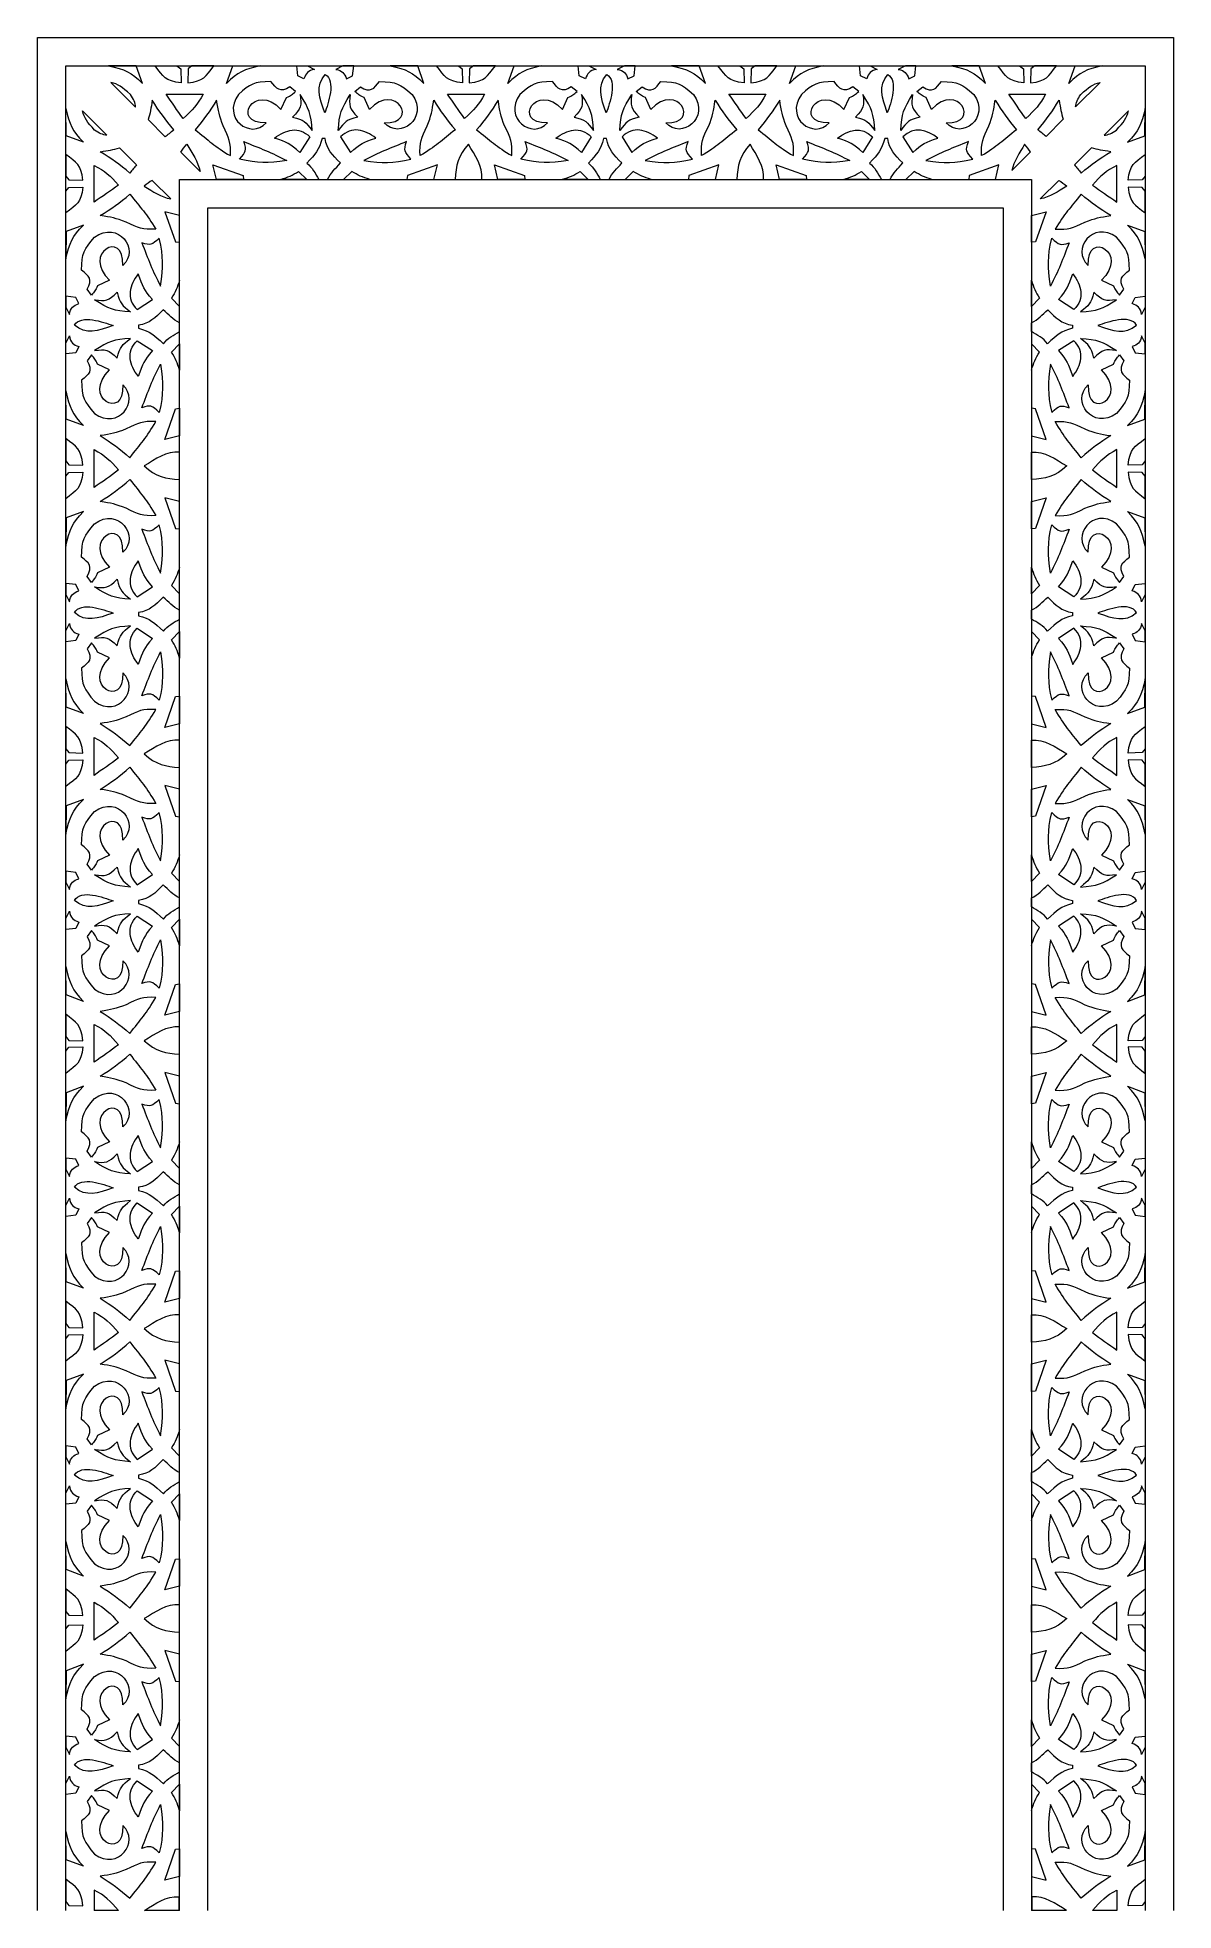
# Model space of a CAD drawing. Header units: millimetres. Extents: x -420 to 580, y -831 to 819.
import ezdxf

# ---------------------------------------------------------------- set-up
doc = ezdxf.new("R2010")
doc.units = ezdxf.units.MM
doc.header["$MEASUREMENT"] = 0
doc.layers.add('Katman 1', color=7, linetype='Continuous')

msp = doc.modelspace()

# ---------------------------------------------------------------- linework, layer by layer
at = {"layer": 'Katman 1', "color": 250, "lineweight": 20}
for points, knots in [([(-419.8994, -831.1835), (-419.8994, -831.1835), (-419.8994, 818.8165), (-419.8994, 818.8165), (-419.8994, 818.8165), (580.1006, 818.8165), (580.1006, 818.8165), (580.1006, 818.8165), (580.1006, -831.1835), (580.1006, -831.1835)], [0, 0, 0, 0, 0.333333333, 0.333333333, 0.333333333, 0.666666667, 0.666666667, 0.666666667, 1, 1, 1, 1]), ([(-394.8994, -831.1835), (-394.8994, -831.1835), (-394.8994, 793.8165), (-394.8994, 793.8165), (-394.8994, 793.8165), (555.1006, 793.8165), (555.1006, 793.8165), (555.1006, 793.8165), (555.1006, -831.1835), (555.1006, -831.1835)], [0, 0, 0, 0, 0.333333333, 0.333333333, 0.333333333, 0.666666667, 0.666666667, 0.666666667, 1, 1, 1, 1]), ([(-327.4594, 778.3937), (-337.4176, 788.0784), (-342.8712, 790.8749), (-357.347, 793.8078), (-357.347, 793.8078), (-333.001, 793.6917), (-333.001, 793.6917), (-333.001, 793.6917), (-327.4594, 778.3937), (-327.4594, 778.3937)], [0, 0, 0, 0, 0.333333333, 0.333333333, 0.333333333, 0.666666667, 0.666666667, 0.666666667, 1, 1, 1, 1]), ([(-293.7931, 791.2475), (-293.7931, 791.2475), (-297.114, 793.8165), (-297.114, 793.8165), (-297.114, 793.8165), (-316.4353, 793.8165), (-316.4353, 793.8165), (-308.9205, 784.3905), (-307.7845, 780.4282), (-293.4744, 778.8398), (-293.4744, 778.8398), (-293.7931, 791.2475), (-293.7931, 791.2475)], [0, 0, 0, 0, 0.25, 0.25, 0.25, 0.5, 0.5, 0.5, 0.75, 0.75, 0.75, 1, 1, 1, 1]), ([(-287.2425, 791.2475), (-287.2425, 791.2475), (-283.9216, 793.8165), (-283.9216, 793.8165), (-283.9216, 793.8165), (-264.6003, 793.8165), (-264.6003, 793.8165), (-272.1151, 784.3905), (-273.2511, 780.4282), (-287.5612, 778.8398), (-287.5612, 778.8398), (-287.2425, 791.2475), (-287.2425, 791.2475)], [0, 0, 0, 0, 0.25, 0.25, 0.25, 0.5, 0.5, 0.5, 0.75, 0.75, 0.75, 1, 1, 1, 1]), ([(-253.5763, 778.3937), (-243.618, 788.0784), (-238.1645, 790.8749), (-223.6887, 793.8078), (-223.6887, 793.8078), (-248.0347, 793.6917), (-248.0347, 793.6917), (-248.0347, 793.6917), (-253.5763, 778.3937), (-253.5763, 778.3937)], [0, 0, 0, 0, 0.333333333, 0.333333333, 0.333333333, 0.666666667, 0.666666667, 0.666666667, 1, 1, 1, 1]), ([(-185.3078, 782.4461), (-183.6091, 787.0714), (-181.8205, 789.6676), (-175.949, 790.6669), (-175.949, 790.6669), (-182.2888, 793.7497), (-182.2888, 793.7497), (-182.2888, 793.7497), (-191.696, 793.7497), (-191.696, 793.7497), (-191.696, 793.7497), (-190.7419, 785.0151), (-190.7419, 785.0151), (-190.7419, 785.0151), (-185.3078, 782.4461), (-185.3078, 782.4461)], [0, 0, 0, 0, 0.2, 0.2, 0.2, 0.4, 0.4, 0.4, 0.6, 0.6, 0.6, 0.8, 0.8, 0.8, 1, 1, 1, 1]), ([(-147.9573, 782.4461), (-149.656, 787.0714), (-151.4446, 789.6676), (-157.3161, 790.6669), (-157.3161, 790.6669), (-150.9763, 793.7497), (-150.9763, 793.7497), (-150.9763, 793.7497), (-141.5691, 793.7497), (-141.5691, 793.7497), (-141.5691, 793.7497), (-142.5232, 785.0151), (-142.5232, 785.0151), (-142.5232, 785.0151), (-147.9573, 782.4461), (-147.9573, 782.4461)], [0, 0, 0, 0, 0.2, 0.2, 0.2, 0.4, 0.4, 0.4, 0.6, 0.6, 0.6, 0.8, 0.8, 0.8, 1, 1, 1, 1]), ([(-79.6888, 778.3937), (-89.6471, 788.0784), (-95.1006, 790.8749), (-109.5764, 793.8078), (-109.5764, 793.8078), (-85.2304, 793.6917), (-85.2304, 793.6917), (-85.2304, 793.6917), (-79.6888, 778.3937), (-79.6888, 778.3937)], [0, 0, 0, 0, 0.333333333, 0.333333333, 0.333333333, 0.666666667, 0.666666667, 0.666666667, 1, 1, 1, 1]), ([(-46.0226, 791.2475), (-46.0226, 791.2475), (-49.3435, 793.8165), (-49.3435, 793.8165), (-49.3435, 793.8165), (-68.6648, 793.8165), (-68.6648, 793.8165), (-61.15, 784.3905), (-60.0139, 780.4282), (-45.7039, 778.8398), (-45.7039, 778.8398), (-46.0226, 791.2475), (-46.0226, 791.2475)], [0, 0, 0, 0, 0.25, 0.25, 0.25, 0.5, 0.5, 0.5, 0.75, 0.75, 0.75, 1, 1, 1, 1]), ([(-39.4719, 791.2475), (-39.4719, 791.2475), (-36.1511, 793.8165), (-36.1511, 793.8165), (-36.1511, 793.8165), (-16.8298, 793.8165), (-16.8298, 793.8165), (-24.3445, 784.3905), (-25.4806, 780.4282), (-39.7906, 778.8398), (-39.7906, 778.8398), (-39.4719, 791.2475), (-39.4719, 791.2475)], [0, 0, 0, 0, 0.25, 0.25, 0.25, 0.5, 0.5, 0.5, 0.75, 0.75, 0.75, 1, 1, 1, 1]), ([(-5.8057, 778.3937), (4.1525, 788.0784), (9.6061, 790.8749), (24.0819, 793.8078), (24.0819, 793.8078), (-0.2641, 793.6917), (-0.2641, 793.6917), (-0.2641, 793.6917), (-5.8057, 778.3937), (-5.8057, 778.3937)], [0, 0, 0, 0, 0.333333333, 0.333333333, 0.333333333, 0.666666667, 0.666666667, 0.666666667, 1, 1, 1, 1]), ([(62.4628, 782.4461), (64.1614, 787.0714), (65.95, 789.6676), (71.8216, 790.6669), (71.8216, 790.6669), (65.4818, 793.7497), (65.4818, 793.7497), (65.4818, 793.7497), (56.0745, 793.7497), (56.0745, 793.7497), (56.0745, 793.7497), (57.0287, 785.0151), (57.0287, 785.0151), (57.0287, 785.0151), (62.4628, 782.4461), (62.4628, 782.4461)], [0, 0, 0, 0, 0.2, 0.2, 0.2, 0.4, 0.4, 0.4, 0.6, 0.6, 0.6, 0.8, 0.8, 0.8, 1, 1, 1, 1]), ([(99.8132, 782.4461), (98.1145, 787.0714), (96.326, 789.6676), (90.4544, 790.6669), (90.4544, 790.6669), (96.7942, 793.7497), (96.7942, 793.7497), (96.7942, 793.7497), (106.2014, 793.7497), (106.2014, 793.7497), (106.2014, 793.7497), (105.2473, 785.0151), (105.2473, 785.0151), (105.2473, 785.0151), (99.8132, 782.4461), (99.8132, 782.4461)], [0, 0, 0, 0, 0.2, 0.2, 0.2, 0.4, 0.4, 0.4, 0.6, 0.6, 0.6, 0.8, 0.8, 0.8, 1, 1, 1, 1]), ([(168.0817, 778.3937), (158.1234, 788.0784), (152.6699, 790.8749), (138.1941, 793.8078), (138.1941, 793.8078), (162.5401, 793.6917), (162.5401, 793.6917), (162.5401, 793.6917), (168.0817, 778.3937), (168.0817, 778.3937)], [0, 0, 0, 0, 0.333333333, 0.333333333, 0.333333333, 0.666666667, 0.666666667, 0.666666667, 1, 1, 1, 1]), ([(201.7479, 791.2475), (201.7479, 791.2475), (198.427, 793.8165), (198.427, 793.8165), (198.427, 793.8165), (179.1057, 793.8165), (179.1057, 793.8165), (186.6205, 784.3905), (187.7566, 780.4282), (202.0666, 778.8398), (202.0666, 778.8398), (201.7479, 791.2475), (201.7479, 791.2475)], [0, 0, 0, 0, 0.25, 0.25, 0.25, 0.5, 0.5, 0.5, 0.75, 0.75, 0.75, 1, 1, 1, 1]), ([(208.3896, 791.2475), (208.3896, 791.2475), (211.7105, 793.8165), (211.7105, 793.8165), (211.7105, 793.8165), (231.0318, 793.8165), (231.0318, 793.8165), (223.517, 784.3905), (222.3809, 780.4282), (208.0709, 778.8398), (208.0709, 778.8398), (208.3896, 791.2475), (208.3896, 791.2475)], [0, 0, 0, 0, 0.25, 0.25, 0.25, 0.5, 0.5, 0.5, 0.75, 0.75, 0.75, 1, 1, 1, 1]), ([(242.0558, 778.3937), (252.0141, 788.0784), (257.4676, 790.8749), (271.9434, 793.8078), (271.9434, 793.8078), (247.5974, 793.6917), (247.5974, 793.6917), (247.5974, 793.6917), (242.0558, 778.3937), (242.0558, 778.3937)], [0, 0, 0, 0, 0.333333333, 0.333333333, 0.333333333, 0.666666667, 0.666666667, 0.666666667, 1, 1, 1, 1]), ([(310.066, 782.4461), (311.7478, 787.0714), (313.5186, 789.6676), (319.3316, 790.6669), (319.3316, 790.6669), (313.055, 793.7497), (313.055, 793.7497), (313.055, 793.7497), (303.7414, 793.7497), (303.7414, 793.7497), (303.7414, 793.7497), (304.686, 785.0151), (304.686, 785.0151), (304.686, 785.0151), (310.066, 782.4461), (310.066, 782.4461)], [0, 0, 0, 0, 0.2, 0.2, 0.2, 0.4, 0.4, 0.4, 0.6, 0.6, 0.6, 0.8, 0.8, 0.8, 1, 1, 1, 1]), ([(347.0446, 782.4461), (345.3628, 787.0714), (343.592, 789.6676), (337.779, 790.6669), (337.779, 790.6669), (344.0556, 793.7497), (344.0556, 793.7497), (344.0556, 793.7497), (353.3692, 793.7497), (353.3692, 793.7497), (353.3692, 793.7497), (352.4246, 785.0151), (352.4246, 785.0151), (352.4246, 785.0151), (347.0446, 782.4461), (347.0446, 782.4461)], [0, 0, 0, 0, 0.2, 0.2, 0.2, 0.4, 0.4, 0.4, 0.6, 0.6, 0.6, 0.8, 0.8, 0.8, 1, 1, 1, 1]), ([(414.6333, 778.3937), (404.7742, 788.0784), (399.375, 790.8749), (385.0433, 793.8078), (385.0433, 793.8078), (409.1469, 793.6917), (409.1469, 793.6917), (409.1469, 793.6917), (414.6333, 778.3937), (414.6333, 778.3937)], [0, 0, 0, 0, 0.333333333, 0.333333333, 0.333333333, 0.666666667, 0.666666667, 0.666666667, 1, 1, 1, 1]), ([(447.9643, 791.2475), (447.9643, 791.2475), (444.6765, 793.8165), (444.6765, 793.8165), (444.6765, 793.8165), (425.5476, 793.8165), (425.5476, 793.8165), (432.9875, 784.3905), (434.1123, 780.4282), (448.2798, 778.8398), (448.2798, 778.8398), (447.9643, 791.2475), (447.9643, 791.2475)], [0, 0, 0, 0, 0.25, 0.25, 0.25, 0.5, 0.5, 0.5, 0.75, 0.75, 0.75, 1, 1, 1, 1]), ([(454.6361, 791.2475), (454.6361, 791.2475), (457.9239, 793.8165), (457.9239, 793.8165), (457.9239, 793.8165), (477.0528, 793.8165), (477.0528, 793.8165), (469.6129, 784.3905), (468.4881, 780.4282), (454.3206, 778.8398), (454.3206, 778.8398), (454.6361, 791.2475), (454.6361, 791.2475)], [0, 0, 0, 0, 0.25, 0.25, 0.25, 0.5, 0.5, 0.5, 0.75, 0.75, 0.75, 1, 1, 1, 1]), ([(487.9671, 778.3937), (497.8262, 788.0784), (503.2254, 790.8749), (517.5571, 793.8078), (517.5571, 793.8078), (493.4535, 793.6917), (493.4535, 793.6917), (493.4535, 793.6917), (487.9671, 778.3937), (487.9671, 778.3937)], [0, 0, 0, 0, 0.333333333, 0.333333333, 0.333333333, 0.666666667, 0.666666667, 0.666666667, 1, 1, 1, 1]), ([(-333.4958, 757.413), (-333.8191, 760.9372), (-335.2037, 764.7115), (-337.984, 768.5232), (-345.3384, 775.0134), (-348.8921, 777.8548), (-355.2054, 779.1225)], [0, 0, 0, 0, 0.5, 0.5, 0.5, 1, 1, 1, 1]), ([(-218.5982, 743.6038), (-232.2818, 728.3767), (-258.0934, 747.9012), (-243.0517, 768.5232), (-232.2296, 778.0735), (-229.6375, 779.723), (-214.3716, 780.0838), (-209.6215, 773.8367), (-206.3495, 769.5225), (-197.7673, 775.2027), (-197.7673, 775.2027), (-192.6351, 771.3492), (-192.6351, 771.3492), (-195.9705, 768.2529), (-196.4846, 768.0133), (-200.7863, 765.9542), (-200.7863, 765.9542), (-205.6166, 755.4213), (-205.6166, 755.4213), (-228.7984, 780.3392), (-250.4224, 742.562), (-218.5982, 743.6038)], [0, 0, 0, 0, 0.142857143, 0.142857143, 0.142857143, 0.285714286, 0.285714286, 0.285714286, 0.428571429, 0.428571429, 0.428571429, 0.571428571, 0.571428571, 0.571428571, 0.714285714, 0.714285714, 0.714285714, 0.857142857, 0.857142857, 0.857142857, 1, 1, 1, 1]), ([(-166.6326, 786.3092), (-175.3403, 775.8653), (-171.7727, 766.0627), (-167.0364, 752.2848), (-163.9538, 760.9259), (-156.9973, 780.2963), (-166.6326, 786.3092)], [0, 0, 0, 0, 0.5, 0.5, 0.5, 1, 1, 1, 1]), ([(-114.6669, 743.6038), (-100.9833, 728.3767), (-75.1717, 747.9012), (-90.2134, 768.5232), (-101.0355, 778.0735), (-103.6276, 779.723), (-118.8935, 780.0838), (-123.6436, 773.8367), (-126.9156, 769.5225), (-135.4978, 775.2027), (-135.4978, 775.2027), (-140.63, 771.3492), (-140.63, 771.3492), (-137.2946, 768.2529), (-136.7805, 768.0133), (-132.4788, 765.9542), (-132.4788, 765.9542), (-127.6485, 755.4213), (-127.6485, 755.4213), (-104.4667, 780.3392), (-82.8427, 742.562), (-114.6669, 743.6038)], [0, 0, 0, 0, 0.142857143, 0.142857143, 0.142857143, 0.285714286, 0.285714286, 0.285714286, 0.428571429, 0.428571429, 0.428571429, 0.571428571, 0.571428571, 0.571428571, 0.714285714, 0.714285714, 0.714285714, 0.857142857, 0.857142857, 0.857142857, 1, 1, 1, 1]), ([(29.1724, 743.6038), (15.4888, 728.3767), (-10.3229, 747.9012), (4.7189, 768.5232), (15.541, 778.0735), (18.133, 779.723), (33.3989, 780.0838), (38.1491, 773.8367), (41.421, 769.5225), (50.0032, 775.2027), (50.0032, 775.2027), (55.1354, 771.3492), (55.1354, 771.3492), (51.8001, 768.2529), (51.286, 768.0133), (46.9842, 765.9542), (46.9842, 765.9542), (42.1539, 755.4213), (42.1539, 755.4213), (18.9721, 780.3392), (-2.6518, 742.562), (29.1724, 743.6038)], [0, 0, 0, 0, 0.142857143, 0.142857143, 0.142857143, 0.285714286, 0.285714286, 0.285714286, 0.428571429, 0.428571429, 0.428571429, 0.571428571, 0.571428571, 0.571428571, 0.714285714, 0.714285714, 0.714285714, 0.857142857, 0.857142857, 0.857142857, 1, 1, 1, 1]), ([(81.138, 786.3092), (72.4303, 775.8653), (75.9978, 766.0627), (80.7341, 752.2848), (83.8167, 760.9259), (90.7733, 780.2963), (81.138, 786.3092)], [0, 0, 0, 0, 0.5, 0.5, 0.5, 1, 1, 1, 1]), ([(133.1036, 743.6038), (146.7872, 728.3767), (172.5988, 747.9012), (157.5571, 768.5232), (146.735, 778.0735), (144.143, 779.723), (128.877, 780.0838), (124.1269, 773.8367), (120.855, 769.5225), (112.2728, 775.2027), (112.2728, 775.2027), (107.1406, 771.3492), (107.1406, 771.3492), (110.4759, 768.2529), (110.99, 768.0133), (115.2917, 765.9542), (115.2917, 765.9542), (120.1221, 755.4213), (120.1221, 755.4213), (143.3038, 780.3392), (164.9278, 742.562), (133.1036, 743.6038)], [0, 0, 0, 0, 0.142857143, 0.142857143, 0.142857143, 0.285714286, 0.285714286, 0.285714286, 0.428571429, 0.428571429, 0.428571429, 0.571428571, 0.571428571, 0.571428571, 0.714285714, 0.714285714, 0.714285714, 0.857142857, 0.857142857, 0.857142857, 1, 1, 1, 1]), ([(277.0339, 743.6038), (263.3503, 728.3767), (237.5387, 747.9012), (252.5804, 768.5232), (263.4025, 778.0735), (265.9945, 779.723), (281.2605, 780.0838), (286.0106, 773.8367), (289.2825, 769.5225), (297.8647, 775.2027), (297.8647, 775.2027), (302.9969, 771.3492), (302.9969, 771.3492), (299.6616, 768.2529), (299.1475, 768.0133), (294.8457, 765.9542), (294.8457, 765.9542), (290.0154, 755.4213), (290.0154, 755.4213), (266.8336, 780.3392), (245.2097, 742.562), (277.0339, 743.6038)], [0, 0, 0, 0, 0.142857143, 0.142857143, 0.142857143, 0.285714286, 0.285714286, 0.285714286, 0.428571429, 0.428571429, 0.428571429, 0.571428571, 0.571428571, 0.571428571, 0.714285714, 0.714285714, 0.714285714, 0.857142857, 0.857142857, 0.857142857, 1, 1, 1, 1]), ([(328.5553, 786.3092), (319.9343, 775.8653), (323.4663, 766.0627), (328.1555, 752.2848), (331.2074, 760.9259), (338.0946, 780.2963), (328.5553, 786.3092)], [0, 0, 0, 0, 0.5, 0.5, 0.5, 1, 1, 1, 1]), ([(380.0035, 743.6038), (393.5509, 728.3767), (419.1055, 747.9012), (404.2135, 768.5232), (393.4992, 778.0735), (390.9329, 779.723), (375.819, 780.0838), (371.1162, 773.8367), (367.8768, 769.5225), (359.3801, 775.2027), (359.3801, 775.2027), (354.299, 771.3492), (354.299, 771.3492), (357.6011, 768.2529), (358.1101, 768.0133), (362.369, 765.9542), (362.369, 765.9542), (367.1512, 755.4213), (367.1512, 755.4213), (390.1022, 780.3392), (411.5108, 742.562), (380.0035, 743.6038)], [0, 0, 0, 0, 0.142857143, 0.142857143, 0.142857143, 0.285714286, 0.285714286, 0.285714286, 0.428571429, 0.428571429, 0.428571429, 0.571428571, 0.571428571, 0.571428571, 0.714285714, 0.714285714, 0.714285714, 0.857142857, 0.857142857, 0.857142857, 1, 1, 1, 1]), ([(493.9703, 757.6863), (494.3351, 761.132), (495.7053, 764.8098), (498.3869, 768.5232), (505.6533, 775.0002), (509.172, 777.8433), (515.3989, 779.1148)], [0, 0, 0, 0, 0.5, 0.5, 0.5, 1, 1, 1, 1]), ([(-307.4607, 731.3778), (-305.1419, 733.2744), (-302.6638, 735.3052), (-299.831, 737.5551), (-307.5328, 746.362), (-312.7942, 753.9877), (-318.8504, 763.5021), (-319.9527, 756.401), (-320.6498, 752.0714), (-322.5265, 746.4437)], [0, 0, 0, 0, 0.333333333, 0.333333333, 0.333333333, 0.666666667, 0.666666667, 0.666666667, 1, 1, 1, 1]), ([(-274.17, 768.8971), (-274.17, 768.8971), (-306.7746, 768.8971), (-306.7746, 768.8971), (-301.6684, 761.862), (-297.0131, 754.3819), (-291.6799, 747.5743), (-283.6394, 754.6796), (-278.8854, 759.5342), (-274.17, 768.8971)], [0, 0, 0, 0, 0.333333333, 0.333333333, 0.333333333, 0.666666667, 0.666666667, 0.666666667, 1, 1, 1, 1]), ([(-262.1852, 763.5021), (-260.7511, 754.2625), (-260.0028, 749.715), (-256.4491, 740.8948), (-251.0911, 729.8561), (-249.5923, 726.571), (-250.1093, 714.6909), (-263.7573, 722.6094), (-269.3995, 728.1792), (-281.2045, 737.5551), (-273.5028, 746.362), (-268.2414, 753.9877), (-262.1852, 763.5021)], [0, 0, 0, 0, 0.25, 0.25, 0.25, 0.5, 0.5, 0.5, 0.75, 0.75, 0.75, 1, 1, 1, 1]), ([(-195.3522, 748.7419), (-187.7852, 756.1978), (-187.2383, 758.919), (-188.7105, 768.5232), (-180.7174, 756.1025), (-179.0717, 751.5278), (-178.1442, 736.9244), (-184.1468, 744.452), (-184.9818, 746.0944), (-195.3522, 748.7419)], [0, 0, 0, 0, 0.333333333, 0.333333333, 0.333333333, 0.666666667, 0.666666667, 0.666666667, 1, 1, 1, 1]), ([(-137.9129, 748.7419), (-145.4799, 756.1978), (-146.0268, 758.919), (-144.5546, 768.5232), (-152.5477, 756.1025), (-154.1934, 751.5278), (-155.121, 736.9244), (-149.1183, 744.452), (-148.2833, 746.0944), (-137.9129, 748.7419)], [0, 0, 0, 0, 0.333333333, 0.333333333, 0.333333333, 0.666666667, 0.666666667, 0.666666667, 1, 1, 1, 1]), ([(-71.0799, 763.5021), (-72.514, 754.2625), (-73.2622, 749.715), (-76.8159, 740.8948), (-82.174, 729.8561), (-83.6728, 726.571), (-83.1557, 714.6909), (-69.5078, 722.6094), (-63.8656, 728.1792), (-52.0605, 737.5551), (-59.7623, 746.362), (-65.0237, 753.9877), (-71.0799, 763.5021)], [0, 0, 0, 0, 0.25, 0.25, 0.25, 0.5, 0.5, 0.5, 0.75, 0.75, 0.75, 1, 1, 1, 1]), ([(-26.3994, 768.8971), (-26.3994, 768.8971), (-59.0041, 768.8971), (-59.0041, 768.8971), (-53.8979, 761.862), (-49.2426, 754.3819), (-43.9093, 747.5743), (-35.8689, 754.6796), (-31.1149, 759.5342), (-26.3994, 768.8971)], [0, 0, 0, 0, 0.333333333, 0.333333333, 0.333333333, 0.666666667, 0.666666667, 0.666666667, 1, 1, 1, 1]), ([(-14.4146, 763.5021), (-12.9805, 754.2625), (-12.2323, 749.715), (-8.6786, 740.8948), (-3.3206, 729.8561), (-1.8217, 726.571), (-2.3388, 714.6909), (-15.9867, 722.6094), (-21.6289, 728.1792), (-33.434, 737.5551), (-25.7322, 746.362), (-20.4709, 753.9877), (-14.4146, 763.5021)], [0, 0, 0, 0, 0.25, 0.25, 0.25, 0.5, 0.5, 0.5, 0.75, 0.75, 0.75, 1, 1, 1, 1]), ([(52.4183, 748.7419), (59.9854, 756.1978), (60.5322, 758.919), (59.0601, 768.5232), (67.0532, 756.1025), (68.6988, 751.5278), (69.6264, 736.9244), (63.6237, 744.452), (62.7887, 746.0944), (52.4183, 748.7419)], [0, 0, 0, 0, 0.333333333, 0.333333333, 0.333333333, 0.666666667, 0.666666667, 0.666666667, 1, 1, 1, 1]), ([(109.8576, 748.7419), (102.2906, 756.1978), (101.7438, 758.919), (103.2159, 768.5232), (95.2228, 756.1025), (93.5772, 751.5278), (92.6496, 736.9244), (98.6523, 744.452), (99.4873, 746.0944), (109.8576, 748.7419)], [0, 0, 0, 0, 0.333333333, 0.333333333, 0.333333333, 0.666666667, 0.666666667, 0.666666667, 1, 1, 1, 1]), ([(176.6906, 763.5021), (175.2565, 754.2625), (174.5083, 749.715), (170.9546, 740.8948), (165.5965, 729.8561), (164.0977, 726.571), (164.6148, 714.6909), (178.2627, 722.6094), (183.9049, 728.1792), (195.71, 737.5551), (188.0082, 746.362), (182.7468, 753.9877), (176.6906, 763.5021)], [0, 0, 0, 0, 0.25, 0.25, 0.25, 0.5, 0.5, 0.5, 0.75, 0.75, 0.75, 1, 1, 1, 1]), ([(221.3711, 768.8971), (221.3711, 768.8971), (188.7664, 768.8971), (188.7664, 768.8971), (193.8726, 761.862), (198.5279, 754.3819), (203.8612, 747.5743), (211.9016, 754.6796), (216.6556, 759.5342), (221.3711, 768.8971)], [0, 0, 0, 0, 0.333333333, 0.333333333, 0.333333333, 0.666666667, 0.666666667, 0.666666667, 1, 1, 1, 1]), ([(233.4469, 763.5021), (234.881, 754.2625), (235.6292, 749.715), (239.1829, 740.8948), (244.541, 729.8561), (246.0398, 726.571), (245.5227, 714.6909), (231.8748, 722.6094), (226.2326, 728.1792), (214.4275, 737.5551), (222.1293, 746.362), (227.3906, 753.9877), (233.4469, 763.5021)], [0, 0, 0, 0, 0.25, 0.25, 0.25, 0.5, 0.5, 0.5, 0.75, 0.75, 0.75, 1, 1, 1, 1]), ([(300.1216, 748.7419), (307.6133, 756.1978), (308.1547, 758.919), (306.6972, 768.5232), (314.6107, 756.1025), (316.24, 751.5278), (317.1583, 736.9244), (311.2154, 744.452), (310.3887, 746.0944), (300.1216, 748.7419)], [0, 0, 0, 0, 0.333333333, 0.333333333, 0.333333333, 0.666666667, 0.666666667, 0.666666667, 1, 1, 1, 1]), ([(356.989, 748.7419), (349.4973, 756.1978), (348.9559, 758.919), (350.4134, 768.5232), (342.4999, 756.1025), (340.8706, 751.5278), (339.9523, 736.9244), (345.8952, 744.452), (346.7219, 746.0944), (356.989, 748.7419)], [0, 0, 0, 0, 0.333333333, 0.333333333, 0.333333333, 0.666666667, 0.666666667, 0.666666667, 1, 1, 1, 1]), ([(423.1565, 763.5021), (421.7367, 754.2625), (420.9959, 749.715), (417.4776, 740.8948), (412.1729, 729.8561), (410.689, 726.571), (411.2009, 714.6909), (424.713, 722.6094), (430.299, 728.1792), (441.9865, 737.5551), (434.3614, 746.362), (429.1525, 753.9877), (423.1565, 763.5021)], [0, 0, 0, 0, 0.25, 0.25, 0.25, 0.5, 0.5, 0.5, 0.75, 0.75, 0.75, 1, 1, 1, 1]), ([(467.3921, 768.8971), (467.3921, 768.8971), (435.1121, 768.8971), (435.1121, 768.8971), (440.1674, 761.862), (444.7764, 754.3819), (450.0565, 747.5743), (458.017, 754.6796), (462.7236, 759.5342), (467.3921, 768.8971)], [0, 0, 0, 0, 0.333333333, 0.333333333, 0.333333333, 0.666666667, 0.666666667, 0.666666667, 1, 1, 1, 1]), ([(467.8907, 731.6066), (465.6746, 733.4376), (463.3061, 735.3954), (460.6139, 737.5551), (468.239, 746.362), (473.4479, 753.9877), (479.4439, 763.5021), (480.5177, 756.5141), (481.2031, 752.2099), (482.9955, 746.7114)], [0, 0, 0, 0, 0.333333333, 0.333333333, 0.333333333, 0.666666667, 0.666666667, 0.666666667, 1, 1, 1, 1]), ([(-379.4766, 726.683), (-389.1613, 736.5421), (-391.9578, 741.9413), (-394.8907, 756.273), (-394.8907, 756.273), (-394.7746, 732.1694), (-394.7746, 732.1694), (-394.7746, 732.1694), (-379.4766, 726.683), (-379.4766, 726.683)], [0, 0, 0, 0, 0.333333333, 0.333333333, 0.333333333, 0.666666667, 0.666666667, 0.666666667, 1, 1, 1, 1]), ([(-358.7692, 732.6862), (-362.2149, 733.051), (-365.8927, 734.4212), (-369.6061, 737.1028), (-376.0831, 744.3692), (-378.9262, 747.8879), (-380.1977, 754.1148)], [0, 0, 0, 0, 0.5, 0.5, 0.5, 1, 1, 1, 1]), ([(518.9704, 732.6862), (522.4161, 733.051), (526.0939, 734.4212), (529.8073, 737.1028), (536.2843, 744.3692), (539.1274, 747.8879), (540.3989, 754.1148)], [0, 0, 0, 0, 0.5, 0.5, 0.5, 1, 1, 1, 1]), ([(539.6778, 726.683), (549.3625, 736.5421), (552.159, 741.9413), (555.0919, 756.273), (555.0919, 756.273), (554.9758, 732.1694), (554.9758, 732.1694), (554.9758, 732.1694), (539.6778, 726.683), (539.6778, 726.683)], [0, 0, 0, 0, 0.333333333, 0.333333333, 0.333333333, 0.666666667, 0.666666667, 0.666666667, 1, 1, 1, 1]), ([(-238.3045, 727.0594), (-235.5765, 719.1666), (-236.1717, 718.367), (-242.1413, 711.5937), (-225.5443, 707.9217), (-217.8077, 707.848), (-200.5423, 710.3909), (-213.425, 717.5166), (-224.5982, 721.4436), (-238.3045, 727.0594)], [0, 0, 0, 0, 0.333333333, 0.333333333, 0.333333333, 0.666666667, 0.666666667, 0.666666667, 1, 1, 1, 1]), ([(-211.2449, 730.1526), (-200.162, 726.5087), (-197.4434, 724.9379), (-188.8299, 717.6082), (-188.8299, 717.6082), (-180.1466, 731.1836), (-180.1466, 731.1836), (-190.081, 741.2225), (-201.3247, 737.6011), (-211.2449, 730.1526)], [0, 0, 0, 0, 0.333333333, 0.333333333, 0.333333333, 0.666666667, 0.666666667, 0.666666667, 1, 1, 1, 1]), ([(-164.5377, 693.8165), (-164.5377, 693.8165), (-172.2587, 693.8165), (-172.2587, 693.8165), (-175.2345, 698.5998), (-177.9004, 704.5517), (-182.7617, 707.9585), (-175.2064, 716.3165), (-171.995, 719.6777), (-169.3141, 729.7537), (-169.3141, 729.7537), (-166.6801, 729.7537), (-166.6801, 729.7537), (-165.2143, 720.0247), (-160.5083, 715.4353), (-153.257, 708.2362), (-157.5617, 703.2647), (-161.8591, 699.5148), (-164.5377, 693.8165)], [0, 0, 0, 0, 0.166666667, 0.166666667, 0.166666667, 0.333333333, 0.333333333, 0.333333333, 0.5, 0.5, 0.5, 0.666666667, 0.666666667, 0.666666667, 0.833333333, 0.833333333, 0.833333333, 1, 1, 1, 1]), ([(-122.0202, 730.1526), (-133.1031, 726.5087), (-135.8217, 724.9379), (-144.4352, 717.6082), (-144.4352, 717.6082), (-153.1185, 731.1836), (-153.1185, 731.1836), (-143.1841, 741.2225), (-131.9404, 737.6011), (-122.0202, 730.1526)], [0, 0, 0, 0, 0.333333333, 0.333333333, 0.333333333, 0.666666667, 0.666666667, 0.666666667, 1, 1, 1, 1]), ([(-94.9606, 727.0594), (-97.6886, 719.1666), (-97.0934, 718.367), (-91.1238, 711.5937), (-107.7208, 707.9217), (-115.4574, 707.848), (-132.7228, 710.3909), (-119.8401, 717.5166), (-108.6669, 721.4436), (-94.9606, 727.0594)], [0, 0, 0, 0, 0.333333333, 0.333333333, 0.333333333, 0.666666667, 0.666666667, 0.666666667, 1, 1, 1, 1]), ([(9.466, 727.0594), (12.1941, 719.1666), (11.5989, 718.367), (5.6292, 711.5937), (22.2263, 707.9217), (29.9628, 707.848), (47.2283, 710.3909), (34.3456, 717.5166), (23.1723, 721.4436), (9.466, 727.0594)], [0, 0, 0, 0, 0.333333333, 0.333333333, 0.333333333, 0.666666667, 0.666666667, 0.666666667, 1, 1, 1, 1]), ([(36.5256, 730.1526), (47.6085, 726.5087), (50.3272, 724.9379), (58.9406, 717.6082), (58.9406, 717.6082), (67.6239, 731.1836), (67.6239, 731.1836), (57.6896, 741.2225), (46.4458, 737.6011), (36.5256, 730.1526)], [0, 0, 0, 0, 0.333333333, 0.333333333, 0.333333333, 0.666666667, 0.666666667, 0.666666667, 1, 1, 1, 1]), ([(83.2329, 693.8165), (83.2329, 693.8165), (75.5119, 693.8165), (75.5119, 693.8165), (72.536, 698.5998), (69.8701, 704.5517), (65.0088, 707.9585), (72.5641, 716.3165), (75.7755, 719.6777), (78.4565, 729.7537), (78.4565, 729.7537), (81.0904, 729.7537), (81.0904, 729.7537), (82.5562, 720.0247), (87.2623, 715.4353), (94.5136, 708.2362), (90.2088, 703.2647), (85.9114, 699.5148), (83.2329, 693.8165)], [0, 0, 0, 0, 0.166666667, 0.166666667, 0.166666667, 0.333333333, 0.333333333, 0.333333333, 0.5, 0.5, 0.5, 0.666666667, 0.666666667, 0.666666667, 0.833333333, 0.833333333, 0.833333333, 1, 1, 1, 1]), ([(125.7504, 730.1526), (114.6674, 726.5087), (111.9488, 724.9379), (103.3354, 717.6082), (103.3354, 717.6082), (94.652, 731.1836), (94.652, 731.1836), (104.5864, 741.2225), (115.8301, 737.6011), (125.7504, 730.1526)], [0, 0, 0, 0, 0.333333333, 0.333333333, 0.333333333, 0.666666667, 0.666666667, 0.666666667, 1, 1, 1, 1]), ([(152.81, 727.0594), (150.0819, 719.1666), (150.6771, 718.367), (156.6468, 711.5937), (140.0497, 707.9217), (132.3132, 707.848), (115.0477, 710.3909), (127.9304, 717.5166), (139.1036, 721.4436), (152.81, 727.0594)], [0, 0, 0, 0, 0.333333333, 0.333333333, 0.333333333, 0.666666667, 0.666666667, 0.666666667, 1, 1, 1, 1]), ([(257.3275, 727.0594), (260.0556, 719.1666), (259.4604, 718.367), (253.4907, 711.5937), (270.0878, 707.9217), (277.8243, 707.848), (295.0898, 710.3909), (282.2071, 717.5166), (271.0339, 721.4436), (257.3275, 727.0594)], [0, 0, 0, 0, 0.333333333, 0.333333333, 0.333333333, 0.666666667, 0.666666667, 0.666666667, 1, 1, 1, 1]), ([(284.3871, 730.1526), (295.3597, 726.5087), (298.0513, 724.9379), (306.579, 717.6082), (306.579, 717.6082), (315.1758, 731.1836), (315.1758, 731.1836), (305.3404, 741.2225), (294.2086, 737.6011), (284.3871, 730.1526)], [0, 0, 0, 0, 0.333333333, 0.333333333, 0.333333333, 0.666666667, 0.666666667, 0.666666667, 1, 1, 1, 1]), ([(330.6293, 693.8165), (330.6293, 693.8165), (322.9852, 693.8165), (322.9852, 693.8165), (320.039, 698.5998), (317.3996, 704.5517), (312.5867, 707.9585), (320.0668, 716.3165), (323.2462, 719.6777), (325.9005, 729.7537), (325.9005, 729.7537), (328.5082, 729.7537), (328.5082, 729.7537), (329.9594, 720.0247), (334.6186, 715.4353), (341.7977, 708.2362), (337.5358, 703.2647), (333.2812, 699.5148), (330.6293, 693.8165)], [0, 0, 0, 0, 0.166666667, 0.166666667, 0.166666667, 0.333333333, 0.333333333, 0.333333333, 0.5, 0.5, 0.5, 0.666666667, 0.666666667, 0.666666667, 0.833333333, 0.833333333, 0.833333333, 1, 1, 1, 1]), ([(372.7235, 730.1526), (361.7509, 726.5087), (359.0593, 724.9379), (350.5316, 717.6082), (350.5316, 717.6082), (341.9348, 731.1836), (341.9348, 731.1836), (351.7702, 741.2225), (362.902, 737.6011), (372.7235, 730.1526)], [0, 0, 0, 0, 0.333333333, 0.333333333, 0.333333333, 0.666666667, 0.666666667, 0.666666667, 1, 1, 1, 1]), ([(399.5136, 727.0594), (396.8128, 719.1666), (397.402, 718.367), (403.3122, 711.5937), (386.8804, 707.9217), (379.2209, 707.848), (362.1274, 710.3909), (374.8818, 717.5166), (385.9438, 721.4436), (399.5136, 727.0594)], [0, 0, 0, 0, 0.333333333, 0.333333333, 0.333333333, 0.666666667, 0.666666667, 0.666666667, 1, 1, 1, 1]), ([(-392.3304, 693.352), (-392.3304, 693.352), (-394.8994, 696.6398), (-394.8994, 696.6398), (-394.8994, 696.6398), (-394.8994, 715.7687), (-394.8994, 715.7687), (-385.4734, 708.3288), (-381.5111, 707.204), (-379.9227, 693.0365), (-379.9227, 693.0365), (-392.3304, 693.352), (-392.3304, 693.352)], [0, 0, 0, 0, 0.25, 0.25, 0.25, 0.5, 0.5, 0.5, 0.75, 0.75, 0.75, 1, 1, 1, 1]), ([(-332.6895, 706.6066), (-334.5205, 704.3905), (-336.4783, 702.022), (-338.638, 699.3298), (-347.4449, 706.9549), (-355.0706, 712.1638), (-364.585, 718.1598), (-357.597, 719.2336), (-353.2928, 719.919), (-347.7943, 721.7114)], [0, 0, 0, 0, 0.333333333, 0.333333333, 0.333333333, 0.666666667, 0.666666667, 0.666666667, 1, 1, 1, 1]), ([(-293.7397, 717.6568), (-292.2922, 720.0259), (-290.5106, 722.3824), (-288.312, 724.7731), (-283.6694, 717.1113), (-278.3586, 709.3054), (-276.8464, 700.7636)], [0, 0, 0, 0, 0.5, 0.5, 0.5, 1, 1, 1, 1]), ([(-40.5413, 724.7731), (-34.6702, 715.0837), (-27.7305, 705.1638), (-28.7562, 693.8165), (-28.7562, 693.8165), (-52.2822, 693.8165), (-52.2822, 693.8165), (-51.5652, 705.7139), (-49.5701, 714.9558), (-40.5413, 724.7731)], [0, 0, 0, 0, 0.333333333, 0.333333333, 0.333333333, 0.666666667, 0.666666667, 0.666666667, 1, 1, 1, 1]), ([(207.3202, 724.7731), (213.1913, 715.0837), (220.1311, 705.1638), (219.1054, 693.8165), (219.1054, 693.8165), (195.5793, 693.8165), (195.5793, 693.8165), (196.2963, 705.7139), (198.2914, 714.9558), (207.3202, 724.7731)], [0, 0, 0, 0, 0.333333333, 0.333333333, 0.333333333, 0.666666667, 0.666666667, 0.666666667, 1, 1, 1, 1]), ([(454.2239, 717.9399), (452.8225, 720.2136), (451.1131, 722.4777), (449.0231, 724.7731), (444.5651, 717.342), (439.4847, 709.7752), (437.817, 701.533)], [0, 0, 0, 0, 0.5, 0.5, 0.5, 1, 1, 1, 1]), ([(492.8907, 706.6066), (494.7217, 704.3905), (496.6795, 702.022), (498.8392, 699.3298), (507.6461, 706.9549), (515.2718, 712.1638), (524.7862, 718.1598), (517.7982, 719.2336), (513.494, 719.919), (507.9955, 721.7114)], [0, 0, 0, 0, 0.333333333, 0.333333333, 0.333333333, 0.666666667, 0.666666667, 0.666666667, 1, 1, 1, 1]), ([(552.5316, 693.352), (552.5316, 693.352), (555.1006, 696.6398), (555.1006, 696.6398), (555.1006, 696.6398), (555.1006, 715.7687), (555.1006, 715.7687), (545.6746, 708.3288), (541.7123, 707.204), (540.1239, 693.0365), (540.1239, 693.0365), (552.5316, 693.352), (552.5316, 693.352)], [0, 0, 0, 0, 0.25, 0.25, 0.25, 0.5, 0.5, 0.5, 0.75, 0.75, 0.75, 1, 1, 1, 1]), ([(-369.98, 706.108), (-369.98, 706.108), (-369.98, 673.828), (-369.98, 673.828), (-362.9449, 678.8833), (-355.4648, 683.4923), (-348.6572, 688.7724), (-355.7625, 696.7329), (-360.6171, 701.4395), (-369.98, 706.108)], [0, 0, 0, 0, 0.333333333, 0.333333333, 0.333333333, 0.666666667, 0.666666667, 0.666666667, 1, 1, 1, 1]), ([(-294.8994, -831.1835), (-294.8994, -831.1835), (-294.8994, 693.8165), (-294.8994, 693.8165), (-294.8994, 693.8165), (455.1006, 693.8165), (455.1006, 693.8165), (455.1006, 693.8165), (455.1006, -831.1835), (455.1006, -831.1835)], [0, 0, 0, 0, 0.333333333, 0.333333333, 0.333333333, 0.666666667, 0.666666667, 0.666666667, 1, 1, 1, 1]), ([(-265.4456, 706.6936), (-265.4456, 706.6936), (-262.3431, 693.8165), (-262.3431, 693.8165), (-262.3431, 693.8165), (-238.5879, 693.8165), (-238.5879, 693.8165), (-238.5879, 693.8165), (-238.9918, 697.2423), (-238.9918, 697.2423), (-238.9918, 697.2423), (-265.4456, 706.6936), (-265.4456, 706.6936)], [0, 0, 0, 0, 0.25, 0.25, 0.25, 0.5, 0.5, 0.5, 0.75, 0.75, 0.75, 1, 1, 1, 1]), ([(-205.8247, 693.8165), (-205.8247, 693.8165), (-182.8548, 693.8165), (-182.8548, 693.8165), (-182.8548, 693.8165), (-190.0494, 700.8395), (-190.0494, 700.8395), (-195.3612, 697.3468), (-199.4315, 695.7458), (-205.8247, 693.8165)], [0, 0, 0, 0, 0.333333333, 0.333333333, 0.333333333, 0.666666667, 0.666666667, 0.666666667, 1, 1, 1, 1]), ([(-127.4404, 693.8165), (-127.4404, 693.8165), (-150.4104, 693.8165), (-150.4104, 693.8165), (-150.4104, 693.8165), (-143.2158, 700.8395), (-143.2158, 700.8395), (-137.9039, 697.3468), (-133.8336, 695.7458), (-127.4404, 693.8165)], [0, 0, 0, 0, 0.333333333, 0.333333333, 0.333333333, 0.666666667, 0.666666667, 0.666666667, 1, 1, 1, 1]), ([(-67.8194, 706.6936), (-67.8194, 706.6936), (-70.9219, 693.8165), (-70.9219, 693.8165), (-70.9219, 693.8165), (-94.6771, 693.8165), (-94.6771, 693.8165), (-94.6771, 693.8165), (-94.2732, 697.2423), (-94.2732, 697.2423), (-94.2732, 697.2423), (-67.8194, 706.6936), (-67.8194, 706.6936)], [0, 0, 0, 0, 0.25, 0.25, 0.25, 0.5, 0.5, 0.5, 0.75, 0.75, 0.75, 1, 1, 1, 1]), ([(-17.6751, 706.6936), (-17.6751, 706.6936), (-14.5726, 693.8165), (-14.5726, 693.8165), (-14.5726, 693.8165), (9.1826, 693.8165), (9.1826, 693.8165), (9.1826, 693.8165), (8.7787, 697.2423), (8.7787, 697.2423), (8.7787, 697.2423), (-17.6751, 706.6936), (-17.6751, 706.6936)], [0, 0, 0, 0, 0.25, 0.25, 0.25, 0.5, 0.5, 0.5, 0.75, 0.75, 0.75, 1, 1, 1, 1]), ([(41.9458, 693.8165), (41.9458, 693.8165), (64.9158, 693.8165), (64.9158, 693.8165), (64.9158, 693.8165), (57.7212, 700.8395), (57.7212, 700.8395), (52.4094, 697.3468), (48.3391, 695.7458), (41.9458, 693.8165)], [0, 0, 0, 0, 0.333333333, 0.333333333, 0.333333333, 0.666666667, 0.666666667, 0.666666667, 1, 1, 1, 1]), ([(120.3302, 693.8165), (120.3302, 693.8165), (97.3602, 693.8165), (97.3602, 693.8165), (97.3602, 693.8165), (104.5548, 700.8395), (104.5548, 700.8395), (109.8666, 697.3468), (113.9369, 695.7458), (120.3302, 693.8165)], [0, 0, 0, 0, 0.333333333, 0.333333333, 0.333333333, 0.666666667, 0.666666667, 0.666666667, 1, 1, 1, 1]), ([(179.9511, 706.6936), (179.9511, 706.6936), (176.8486, 693.8165), (176.8486, 693.8165), (176.8486, 693.8165), (153.0934, 693.8165), (153.0934, 693.8165), (153.0934, 693.8165), (153.4973, 697.2423), (153.4973, 697.2423), (153.4973, 697.2423), (179.9511, 706.6936), (179.9511, 706.6936)], [0, 0, 0, 0, 0.25, 0.25, 0.25, 0.5, 0.5, 0.5, 0.75, 0.75, 0.75, 1, 1, 1, 1]), ([(230.1864, 706.6936), (230.1864, 706.6936), (233.2889, 693.8165), (233.2889, 693.8165), (233.2889, 693.8165), (257.0441, 693.8165), (257.0441, 693.8165), (257.0441, 693.8165), (256.6402, 697.2423), (256.6402, 697.2423), (256.6402, 697.2423), (230.1864, 706.6936), (230.1864, 706.6936)], [0, 0, 0, 0, 0.25, 0.25, 0.25, 0.5, 0.5, 0.5, 0.75, 0.75, 0.75, 1, 1, 1, 1]), ([(289.7534, 693.8165), (289.7534, 693.8165), (312.4946, 693.8165), (312.4946, 693.8165), (312.4946, 693.8165), (305.3717, 700.8395), (305.3717, 700.8395), (300.1127, 697.3468), (296.0829, 695.7458), (289.7534, 693.8165)], [0, 0, 0, 0, 0.333333333, 0.333333333, 0.333333333, 0.666666667, 0.666666667, 0.666666667, 1, 1, 1, 1]), ([(367.3572, 693.8165), (367.3572, 693.8165), (344.616, 693.8165), (344.616, 693.8165), (344.616, 693.8165), (351.7389, 700.8395), (351.7389, 700.8395), (356.9979, 697.3468), (361.0277, 695.7458), (367.3572, 693.8165)], [0, 0, 0, 0, 0.333333333, 0.333333333, 0.333333333, 0.666666667, 0.666666667, 0.666666667, 1, 1, 1, 1]), ([(426.3845, 706.6936), (426.3845, 706.6936), (423.3129, 693.8165), (423.3129, 693.8165), (423.3129, 693.8165), (399.7942, 693.8165), (399.7942, 693.8165), (399.7942, 693.8165), (400.1941, 697.2423), (400.1941, 697.2423), (400.1941, 697.2423), (426.3845, 706.6936), (426.3845, 706.6936)], [0, 0, 0, 0, 0.25, 0.25, 0.25, 0.5, 0.5, 0.5, 0.75, 0.75, 0.75, 1, 1, 1, 1]), ([(530.1812, 706.108), (530.1812, 706.108), (530.1812, 673.828), (530.1812, 673.828), (523.1461, 678.8833), (515.666, 683.4923), (508.8584, 688.7724), (515.9637, 696.7329), (520.8183, 701.4395), (530.1812, 706.108)], [0, 0, 0, 0, 0.333333333, 0.333333333, 0.333333333, 0.666666667, 0.666666667, 0.666666667, 1, 1, 1, 1]), ([(-392.3304, 686.6802), (-392.3304, 686.6802), (-394.8994, 683.3924), (-394.8994, 683.3924), (-394.8994, 683.3924), (-394.8994, 664.2635), (-394.8994, 664.2635), (-385.4734, 671.7034), (-381.5111, 672.8282), (-379.9227, 686.9957), (-379.9227, 686.9957), (-392.3304, 686.6802), (-392.3304, 686.6802)], [0, 0, 0, 0, 0.25, 0.25, 0.25, 0.5, 0.5, 0.5, 0.75, 0.75, 0.75, 1, 1, 1, 1]), ([(-364.585, 661.8724), (-355.3454, 660.4526), (-350.7979, 659.7118), (-341.9777, 656.1935), (-330.939, 650.8888), (-327.6539, 649.4049), (-315.7738, 649.9168), (-323.6923, 663.4289), (-329.2621, 669.0149), (-338.638, 680.7024), (-347.4449, 673.0773), (-355.0706, 667.8684), (-364.585, 661.8724)], [0, 0, 0, 0, 0.25, 0.25, 0.25, 0.5, 0.5, 0.5, 0.75, 0.75, 0.75, 1, 1, 1, 1]), ([(-319.0228, 692.9398), (-321.2965, 691.5384), (-323.5606, 689.829), (-325.856, 687.739), (-318.4249, 683.281), (-310.8581, 678.2006), (-302.6159, 676.5329)], [0, 0, 0, 0, 0.5, 0.5, 0.5, 1, 1, 1, 1]), ([(479.224, 692.9398), (481.4977, 691.5384), (483.7618, 689.829), (486.0572, 687.739), (478.6261, 683.281), (471.0593, 678.2006), (462.8171, 676.5329)], [0, 0, 0, 0, 0.5, 0.5, 0.5, 1, 1, 1, 1]), ([(524.7862, 661.8724), (515.5466, 660.4526), (510.9991, 659.7118), (502.1789, 656.1935), (491.1402, 650.8888), (487.8551, 649.4049), (475.975, 649.9168), (483.8935, 663.4289), (489.4633, 669.0149), (498.8392, 680.7024), (507.6461, 673.0773), (515.2718, 667.8684), (524.7862, 661.8724)], [0, 0, 0, 0, 0.25, 0.25, 0.25, 0.5, 0.5, 0.5, 0.75, 0.75, 0.75, 1, 1, 1, 1]), ([(552.5316, 686.6802), (552.5316, 686.6802), (555.1006, 683.3924), (555.1006, 683.3924), (555.1006, 683.3924), (555.1006, 664.2635), (555.1006, 664.2635), (545.6746, 671.7034), (541.7123, 672.8282), (540.1239, 686.9957), (540.1239, 686.9957), (552.5316, 686.6802), (552.5316, 686.6802)], [0, 0, 0, 0, 0.25, 0.25, 0.25, 0.5, 0.5, 0.5, 0.75, 0.75, 0.75, 1, 1, 1, 1]), ([(-307.7765, 665.1004), (-307.7765, 665.1004), (-294.8994, 662.0288), (-294.8994, 662.0288), (-294.8994, 662.0288), (-294.8994, 638.5101), (-294.8994, 638.5101), (-294.8994, 638.5101), (-298.3252, 638.91), (-298.3252, 638.91), (-298.3252, 638.91), (-307.7765, 665.1004), (-307.7765, 665.1004)], [0, 0, 0, 0, 0.25, 0.25, 0.25, 0.5, 0.5, 0.5, 0.75, 0.75, 0.75, 1, 1, 1, 1]), ([(-269.8994, -831.1835), (-269.8994, -831.1835), (-269.8994, 668.8165), (-269.8994, 668.8165), (-269.8994, 668.8165), (430.1006, 668.8165), (430.1006, 668.8165), (430.1006, 668.8165), (430.1006, -831.1835), (430.1006, -831.1835)], [0, 0, 0, 0, 0.333333333, 0.333333333, 0.333333333, 0.666666667, 0.666666667, 0.666666667, 1, 1, 1, 1]), ([(467.9777, 665.1004), (467.9777, 665.1004), (455.1006, 662.0288), (455.1006, 662.0288), (455.1006, 662.0288), (455.1006, 638.5101), (455.1006, 638.5101), (455.1006, 638.5101), (458.5264, 638.91), (458.5264, 638.91), (458.5264, 638.91), (467.9777, 665.1004), (467.9777, 665.1004)], [0, 0, 0, 0, 0.25, 0.25, 0.25, 0.5, 0.5, 0.5, 0.75, 0.75, 0.75, 1, 1, 1, 1]), ([(-379.4766, 653.3492), (-389.1613, 643.4901), (-391.9578, 638.0909), (-394.8907, 623.7592), (-394.8907, 623.7592), (-394.7746, 647.8628), (-394.7746, 647.8628), (-394.7746, 647.8628), (-379.4766, 653.3492), (-379.4766, 653.3492)], [0, 0, 0, 0, 0.333333333, 0.333333333, 0.333333333, 0.666666667, 0.666666667, 0.666666667, 1, 1, 1, 1]), ([(-344.6867, 618.0496), (-329.4596, 631.9128), (-348.9841, 658.0633), (-369.6061, 642.8241), (-379.1564, 631.8599), (-380.8059, 629.2339), (-381.1667, 613.7675), (-374.9196, 608.9551), (-370.6054, 605.6402), (-376.2856, 596.9453), (-376.2856, 596.9453), (-372.4321, 591.7457), (-372.4321, 591.7457), (-369.3358, 595.1249), (-369.0962, 595.6457), (-367.0371, 600.0039), (-367.0371, 600.0039), (-356.5042, 604.8976), (-356.5042, 604.8976), (-381.4221, 628.3837), (-343.6449, 650.2916), (-344.6867, 618.0496)], [0, 0, 0, 0, 0.142857143, 0.142857143, 0.142857143, 0.285714286, 0.285714286, 0.285714286, 0.428571429, 0.428571429, 0.428571429, 0.571428571, 0.571428571, 0.571428571, 0.714285714, 0.714285714, 0.714285714, 0.857142857, 0.857142857, 0.857142857, 1, 1, 1, 1]), ([(504.8879, 618.0496), (489.6608, 631.9128), (509.1853, 658.0633), (529.8073, 642.8241), (539.3576, 631.8599), (541.0071, 629.2339), (541.3679, 613.7675), (535.1208, 608.9551), (530.8066, 605.6402), (536.4868, 596.9453), (536.4868, 596.9453), (532.6333, 591.7457), (532.6333, 591.7457), (529.537, 595.1249), (529.2974, 595.6457), (527.2383, 600.0039), (527.2383, 600.0039), (516.7054, 604.8976), (516.7054, 604.8976), (541.6233, 628.3837), (503.8461, 650.2916), (504.8879, 618.0496)], [0, 0, 0, 0, 0.142857143, 0.142857143, 0.142857143, 0.285714286, 0.285714286, 0.285714286, 0.428571429, 0.428571429, 0.428571429, 0.571428571, 0.571428571, 0.571428571, 0.714285714, 0.714285714, 0.714285714, 0.857142857, 0.857142857, 0.857142857, 1, 1, 1, 1]), ([(539.6778, 653.3492), (549.3625, 643.4901), (552.159, 638.0909), (555.0919, 623.7592), (555.0919, 623.7592), (554.9758, 647.8628), (554.9758, 647.8628), (554.9758, 647.8628), (539.6778, 653.3492), (539.6778, 653.3492)], [0, 0, 0, 0, 0.333333333, 0.333333333, 0.333333333, 0.666666667, 0.666666667, 0.666666667, 1, 1, 1, 1]), ([(-328.1423, 638.0146), (-320.2495, 635.2508), (-319.4499, 635.8538), (-312.6766, 641.9018), (-309.0046, 625.0869), (-308.9309, 617.2488), (-311.4738, 599.7567), (-318.5995, 612.8085), (-322.5265, 624.1284), (-328.1423, 638.0146)], [0, 0, 0, 0, 0.333333333, 0.333333333, 0.333333333, 0.666666667, 0.666666667, 0.666666667, 1, 1, 1, 1]), ([(488.3435, 638.0146), (480.4507, 635.2508), (479.6511, 635.8538), (472.8778, 641.9018), (469.2058, 625.0869), (469.1321, 617.2488), (471.675, 599.7567), (478.8007, 612.8085), (482.7277, 624.1284), (488.3435, 638.0146)], [0, 0, 0, 0, 0.333333333, 0.333333333, 0.333333333, 0.666666667, 0.666666667, 0.666666667, 1, 1, 1, 1]), ([(-331.2355, 610.5998), (-327.5916, 599.3714), (-326.0208, 596.6171), (-318.6911, 587.8906), (-318.6911, 587.8906), (-332.2665, 579.0933), (-332.2665, 579.0933), (-342.3054, 589.158), (-338.684, 600.5494), (-331.2355, 610.5998)], [0, 0, 0, 0, 0.333333333, 0.333333333, 0.333333333, 0.666666667, 0.666666667, 0.666666667, 1, 1, 1, 1]), ([(491.4367, 610.5998), (487.7928, 599.3714), (486.222, 596.6171), (478.8923, 587.8906), (478.8923, 587.8906), (492.4677, 579.0933), (492.4677, 579.0933), (502.5066, 589.158), (498.8852, 600.5494), (491.4367, 610.5998)], [0, 0, 0, 0, 0.333333333, 0.333333333, 0.333333333, 0.666666667, 0.666666667, 0.666666667, 1, 1, 1, 1]), ([(-349.8248, 594.4985), (-357.2807, 586.8321), (-360.0019, 586.2781), (-369.6061, 587.7696), (-357.1854, 579.6715), (-352.6107, 578.0043), (-338.0073, 577.0645), (-345.5349, 583.146), (-347.1773, 583.992), (-349.8248, 594.4985)], [0, 0, 0, 0, 0.333333333, 0.333333333, 0.333333333, 0.666666667, 0.666666667, 0.666666667, 1, 1, 1, 1]), ([(-294.8994, 605.1085), (-294.8994, 605.1085), (-294.8994, 581.837), (-294.8994, 581.837), (-294.8994, 581.837), (-301.9224, 589.126), (-301.9224, 589.126), (-298.4297, 594.5076), (-296.8287, 598.6313), (-294.8994, 605.1085)], [0, 0, 0, 0, 0.333333333, 0.333333333, 0.333333333, 0.666666667, 0.666666667, 0.666666667, 1, 1, 1, 1]), ([(455.1006, 605.1085), (455.1006, 605.1085), (455.1006, 581.837), (455.1006, 581.837), (455.1006, 581.837), (462.1236, 589.126), (462.1236, 589.126), (458.6309, 594.5076), (457.0299, 598.6313), (455.1006, 605.1085)], [0, 0, 0, 0, 0.333333333, 0.333333333, 0.333333333, 0.666666667, 0.666666667, 0.666666667, 1, 1, 1, 1]), ([(510.026, 594.4985), (517.4819, 586.8321), (520.2031, 586.2781), (529.8073, 587.7696), (517.3866, 579.6715), (512.8119, 578.0043), (498.2085, 577.0645), (505.7361, 583.146), (507.3785, 583.992), (510.026, 594.4985)], [0, 0, 0, 0, 0.333333333, 0.333333333, 0.333333333, 0.666666667, 0.666666667, 0.666666667, 1, 1, 1, 1]), ([(-383.529, 584.3222), (-388.1543, 582.6012), (-390.7505, 580.7892), (-391.7498, 574.8406), (-391.7498, 574.8406), (-394.8326, 581.2636), (-394.8326, 581.2636), (-394.8326, 581.2636), (-394.8326, 590.7943), (-394.8326, 590.7943), (-394.8326, 590.7943), (-386.098, 589.8276), (-386.098, 589.8276), (-386.098, 589.8276), (-383.529, 584.3222), (-383.529, 584.3222)], [0, 0, 0, 0, 0.2, 0.2, 0.2, 0.4, 0.4, 0.4, 0.6, 0.6, 0.6, 0.8, 0.8, 0.8, 1, 1, 1, 1]), ([(-294.8994, 567.5242), (-294.8994, 567.5242), (-294.8994, 559.7019), (-294.8994, 559.7019), (-299.6827, 556.687), (-305.6346, 553.9861), (-309.0414, 549.0609), (-317.3994, 556.7154), (-320.7606, 559.969), (-330.8366, 562.6851), (-330.8366, 562.6851), (-330.8366, 565.3537), (-330.8366, 565.3537), (-321.1076, 566.8387), (-316.5182, 571.6065), (-309.3191, 578.953), (-304.3476, 574.5917), (-300.5977, 570.2379), (-294.8994, 567.5242)], [0, 0, 0, 0, 0.166666667, 0.166666667, 0.166666667, 0.333333333, 0.333333333, 0.333333333, 0.5, 0.5, 0.5, 0.666666667, 0.666666667, 0.666666667, 0.833333333, 0.833333333, 0.833333333, 1, 1, 1, 1]), ([(455.1006, 567.5242), (455.1006, 567.5242), (455.1006, 559.7019), (455.1006, 559.7019), (459.8839, 556.687), (465.8358, 553.9861), (469.2426, 549.0609), (477.6006, 556.7154), (480.9618, 559.969), (491.0378, 562.6851), (491.0378, 562.6851), (491.0378, 565.3537), (491.0378, 565.3537), (481.3088, 566.8387), (476.7194, 571.6065), (469.5203, 578.953), (464.5488, 574.5917), (460.7989, 570.2379), (455.1006, 567.5242)], [0, 0, 0, 0, 0.166666667, 0.166666667, 0.166666667, 0.333333333, 0.333333333, 0.333333333, 0.5, 0.5, 0.5, 0.666666667, 0.666666667, 0.666666667, 0.833333333, 0.833333333, 0.833333333, 1, 1, 1, 1]), ([(543.7302, 584.3222), (548.3555, 582.6012), (550.9517, 580.7892), (551.951, 574.8406), (551.951, 574.8406), (555.0338, 581.2636), (555.0338, 581.2636), (555.0338, 581.2636), (555.0338, 590.7943), (555.0338, 590.7943), (555.0338, 590.7943), (546.2992, 589.8276), (546.2992, 589.8276), (546.2992, 589.8276), (543.7302, 584.3222), (543.7302, 584.3222)], [0, 0, 0, 0, 0.2, 0.2, 0.2, 0.4, 0.4, 0.4, 0.6, 0.6, 0.6, 0.8, 0.8, 0.8, 1, 1, 1, 1]), ([(-387.3921, 565.4018), (-376.9482, 556.5798), (-367.1456, 560.1942), (-353.3677, 564.9927), (-362.0088, 568.1157), (-381.3792, 575.1636), (-387.3921, 565.4018)], [0, 0, 0, 0, 0.5, 0.5, 0.5, 1, 1, 1, 1]), ([(547.5933, 565.4018), (537.1494, 556.5798), (527.3468, 560.1942), (513.5689, 564.9927), (522.21, 568.1157), (541.5804, 575.1636), (547.5933, 565.4018)], [0, 0, 0, 0, 0.5, 0.5, 0.5, 1, 1, 1, 1]), ([(-383.529, 546.4815), (-388.1543, 548.2024), (-390.7505, 550.0145), (-391.7498, 555.9631), (-391.7498, 555.9631), (-394.8326, 549.5401), (-394.8326, 549.5401), (-394.8326, 549.5401), (-394.8326, 540.0094), (-394.8326, 540.0094), (-394.8326, 540.0094), (-386.098, 540.976), (-386.098, 540.976), (-386.098, 540.976), (-383.529, 546.4815), (-383.529, 546.4815)], [0, 0, 0, 0, 0.2, 0.2, 0.2, 0.4, 0.4, 0.4, 0.6, 0.6, 0.6, 0.8, 0.8, 0.8, 1, 1, 1, 1]), ([(-349.8248, 536.3052), (-357.2807, 543.9716), (-360.0019, 544.5256), (-369.6061, 543.0341), (-357.1854, 551.1321), (-352.6107, 552.7994), (-338.0073, 553.7391), (-345.5349, 547.6577), (-347.1773, 546.8117), (-349.8248, 536.3052)], [0, 0, 0, 0, 0.333333333, 0.333333333, 0.333333333, 0.666666667, 0.666666667, 0.666666667, 1, 1, 1, 1]), ([(-331.2355, 520.2038), (-327.5916, 531.4323), (-326.0208, 534.1866), (-318.6911, 542.9131), (-318.6911, 542.9131), (-332.2665, 551.7104), (-332.2665, 551.7104), (-342.3054, 541.6456), (-338.684, 530.2543), (-331.2355, 520.2038)], [0, 0, 0, 0, 0.333333333, 0.333333333, 0.333333333, 0.666666667, 0.666666667, 0.666666667, 1, 1, 1, 1]), ([(-294.8994, 525.6952), (-294.8994, 525.6952), (-294.8994, 548.9667), (-294.8994, 548.9667), (-294.8994, 548.9667), (-301.9224, 541.6777), (-301.9224, 541.6777), (-298.4297, 536.2961), (-296.8287, 532.1724), (-294.8994, 525.6952)], [0, 0, 0, 0, 0.333333333, 0.333333333, 0.333333333, 0.666666667, 0.666666667, 0.666666667, 1, 1, 1, 1]), ([(455.1006, 525.6952), (455.1006, 525.6952), (455.1006, 548.9667), (455.1006, 548.9667), (455.1006, 548.9667), (462.1236, 541.6777), (462.1236, 541.6777), (458.6309, 536.2961), (457.0299, 532.1724), (455.1006, 525.6952)], [0, 0, 0, 0, 0.333333333, 0.333333333, 0.333333333, 0.666666667, 0.666666667, 0.666666667, 1, 1, 1, 1]), ([(491.4367, 520.2038), (487.7928, 531.4323), (486.222, 534.1866), (478.8923, 542.9131), (478.8923, 542.9131), (492.4677, 551.7104), (492.4677, 551.7104), (502.5066, 541.6456), (498.8852, 530.2543), (491.4367, 520.2038)], [0, 0, 0, 0, 0.333333333, 0.333333333, 0.333333333, 0.666666667, 0.666666667, 0.666666667, 1, 1, 1, 1]), ([(510.026, 536.3052), (517.4819, 543.9716), (520.2031, 544.5256), (529.8073, 543.0341), (517.3866, 551.1321), (512.8119, 552.7994), (498.2085, 553.7391), (505.7361, 547.6577), (507.3785, 546.8117), (510.026, 536.3052)], [0, 0, 0, 0, 0.333333333, 0.333333333, 0.333333333, 0.666666667, 0.666666667, 0.666666667, 1, 1, 1, 1]), ([(543.7302, 546.4815), (548.3555, 548.2024), (550.9517, 550.0145), (551.951, 555.9631), (551.951, 555.9631), (555.0338, 549.5401), (555.0338, 549.5401), (555.0338, 549.5401), (555.0338, 540.0094), (555.0338, 540.0094), (555.0338, 540.0094), (546.2992, 540.976), (546.2992, 540.976), (546.2992, 540.976), (543.7302, 546.4815), (543.7302, 546.4815)], [0, 0, 0, 0, 0.2, 0.2, 0.2, 0.4, 0.4, 0.4, 0.6, 0.6, 0.6, 0.8, 0.8, 0.8, 1, 1, 1, 1]), ([(-344.6867, 512.6792), (-329.4596, 498.6765), (-348.9841, 472.2631), (-369.6061, 487.6555), (-379.1564, 498.7299), (-380.8059, 501.3824), (-381.1667, 517.0043), (-374.9196, 521.8651), (-370.6054, 525.2134), (-376.2856, 533.9957), (-376.2856, 533.9957), (-372.4321, 539.2475), (-372.4321, 539.2475), (-369.3358, 535.8344), (-369.0962, 535.3084), (-367.0371, 530.9063), (-367.0371, 530.9063), (-356.5042, 525.9634), (-356.5042, 525.9634), (-381.4221, 502.2411), (-343.6449, 480.1129), (-344.6867, 512.6792)], [0, 0, 0, 0, 0.142857143, 0.142857143, 0.142857143, 0.285714286, 0.285714286, 0.285714286, 0.428571429, 0.428571429, 0.428571429, 0.571428571, 0.571428571, 0.571428571, 0.714285714, 0.714285714, 0.714285714, 0.857142857, 0.857142857, 0.857142857, 1, 1, 1, 1]), ([(-328.1423, 492.5133), (-320.2495, 495.305), (-319.4499, 494.6959), (-312.6766, 488.5871), (-309.0046, 505.5711), (-308.9309, 513.488), (-311.4738, 531.156), (-318.5995, 517.973), (-322.5265, 506.5392), (-328.1423, 492.5133)], [0, 0, 0, 0, 0.333333333, 0.333333333, 0.333333333, 0.666666667, 0.666666667, 0.666666667, 1, 1, 1, 1]), ([(488.3435, 492.5133), (480.4507, 495.305), (479.6511, 494.6959), (472.8778, 488.5871), (469.2058, 505.5711), (469.1321, 513.488), (471.675, 531.156), (478.8007, 517.973), (482.7277, 506.5392), (488.3435, 492.5133)], [0, 0, 0, 0, 0.333333333, 0.333333333, 0.333333333, 0.666666667, 0.666666667, 0.666666667, 1, 1, 1, 1]), ([(504.8879, 512.6792), (489.6608, 498.6765), (509.1853, 472.2631), (529.8073, 487.6555), (539.3576, 498.7299), (541.0071, 501.3824), (541.3679, 517.0043), (535.1208, 521.8651), (530.8066, 525.2134), (536.4868, 533.9957), (536.4868, 533.9957), (532.6333, 539.2475), (532.6333, 539.2475), (529.537, 535.8344), (529.2974, 535.3084), (527.2383, 530.9063), (527.2383, 530.9063), (516.7054, 525.9634), (516.7054, 525.9634), (541.6233, 502.2411), (503.8461, 480.1129), (504.8879, 512.6792)], [0, 0, 0, 0, 0.142857143, 0.142857143, 0.142857143, 0.285714286, 0.285714286, 0.285714286, 0.428571429, 0.428571429, 0.428571429, 0.571428571, 0.571428571, 0.571428571, 0.714285714, 0.714285714, 0.714285714, 0.857142857, 0.857142857, 0.857142857, 1, 1, 1, 1]), ([(-379.4766, 476.8855), (-389.1613, 487.076), (-391.9578, 492.6566), (-394.8907, 507.47), (-394.8907, 507.47), (-394.7746, 482.5563), (-394.7746, 482.5563), (-394.7746, 482.5563), (-379.4766, 476.8855), (-379.4766, 476.8855)], [0, 0, 0, 0, 0.333333333, 0.333333333, 0.333333333, 0.666666667, 0.666666667, 0.666666667, 1, 1, 1, 1]), ([(539.6778, 476.8855), (549.3625, 487.076), (552.159, 492.6566), (555.0919, 507.47), (555.0919, 507.47), (554.9758, 482.5563), (554.9758, 482.5563), (554.9758, 482.5563), (539.6778, 476.8855), (539.6778, 476.8855)], [0, 0, 0, 0, 0.333333333, 0.333333333, 0.333333333, 0.666666667, 0.666666667, 0.666666667, 1, 1, 1, 1]), ([(-364.585, 468.0759), (-355.3454, 469.5434), (-350.7979, 470.3091), (-341.9777, 473.9457), (-330.939, 479.4286), (-327.6539, 480.9624), (-315.7738, 480.4333), (-323.6923, 466.4671), (-329.2621, 460.6934), (-338.638, 448.6131), (-347.4449, 456.4944), (-355.0706, 461.8784), (-364.585, 468.0759)], [0, 0, 0, 0, 0.25, 0.25, 0.25, 0.5, 0.5, 0.5, 0.75, 0.75, 0.75, 1, 1, 1, 1]), ([(-307.7765, 464.7394), (-307.7765, 464.7394), (-294.8994, 467.9142), (-294.8994, 467.9142), (-294.8994, 467.9142), (-294.8994, 492.2233), (-294.8994, 492.2233), (-294.8994, 492.2233), (-298.3252, 491.81), (-298.3252, 491.81), (-298.3252, 491.81), (-307.7765, 464.7394), (-307.7765, 464.7394)], [0, 0, 0, 0, 0.25, 0.25, 0.25, 0.5, 0.5, 0.5, 0.75, 0.75, 0.75, 1, 1, 1, 1]), ([(467.9777, 464.7394), (467.9777, 464.7394), (455.1006, 467.9142), (455.1006, 467.9142), (455.1006, 467.9142), (455.1006, 492.2233), (455.1006, 492.2233), (455.1006, 492.2233), (458.5264, 491.81), (458.5264, 491.81), (458.5264, 491.81), (467.9777, 464.7394), (467.9777, 464.7394)], [0, 0, 0, 0, 0.25, 0.25, 0.25, 0.5, 0.5, 0.5, 0.75, 0.75, 0.75, 1, 1, 1, 1]), ([(524.7862, 468.0759), (515.5466, 469.5434), (510.9991, 470.3091), (502.1789, 473.9457), (491.1402, 479.4286), (487.8551, 480.9624), (475.975, 480.4333), (483.8935, 466.4671), (489.4633, 460.6934), (498.8392, 448.6131), (507.6461, 456.4944), (515.2718, 461.8784), (524.7862, 468.0759)], [0, 0, 0, 0, 0.25, 0.25, 0.25, 0.5, 0.5, 0.5, 0.75, 0.75, 0.75, 1, 1, 1, 1]), ([(-392.3304, 442.4344), (-392.3304, 442.4344), (-394.8994, 445.8327), (-394.8994, 445.8327), (-394.8994, 445.8327), (-394.8994, 465.6044), (-394.8994, 465.6044), (-385.4734, 457.9145), (-381.5111, 456.7519), (-379.9227, 442.1082), (-379.9227, 442.1082), (-392.3304, 442.4344), (-392.3304, 442.4344)], [0, 0, 0, 0, 0.25, 0.25, 0.25, 0.5, 0.5, 0.5, 0.75, 0.75, 0.75, 1, 1, 1, 1]), ([(552.5316, 442.4344), (552.5316, 442.4344), (555.1006, 445.8327), (555.1006, 445.8327), (555.1006, 445.8327), (555.1006, 465.6044), (555.1006, 465.6044), (545.6746, 457.9145), (541.7123, 456.7519), (540.1239, 442.1082), (540.1239, 442.1082), (552.5316, 442.4344), (552.5316, 442.4344)], [0, 0, 0, 0, 0.25, 0.25, 0.25, 0.5, 0.5, 0.5, 0.75, 0.75, 0.75, 1, 1, 1, 1]), ([(-369.98, 455.7185), (-369.98, 455.7185), (-369.98, 422.3537), (-369.98, 422.3537), (-362.9449, 427.5789), (-355.4648, 432.3428), (-348.6572, 437.8004), (-355.7625, 446.0283), (-360.6171, 450.8931), (-369.98, 455.7185)], [0, 0, 0, 0, 0.333333333, 0.333333333, 0.333333333, 0.666666667, 0.666666667, 0.666666667, 1, 1, 1, 1]), ([(-325.856, 441.34), (-316.1666, 447.348), (-306.2467, 454.4496), (-294.8994, 453.4), (-294.8994, 453.4), (-294.8994, 429.3254), (-294.8994, 429.3254), (-306.7968, 430.0591), (-316.0387, 432.1007), (-325.856, 441.34)], [0, 0, 0, 0, 0.333333333, 0.333333333, 0.333333333, 0.666666667, 0.666666667, 0.666666667, 1, 1, 1, 1]), ([(486.0572, 441.34), (476.3678, 447.348), (466.4479, 454.4496), (455.1006, 453.4), (455.1006, 453.4), (455.1006, 429.3254), (455.1006, 429.3254), (466.998, 430.0591), (476.2399, 432.1007), (486.0572, 441.34)], [0, 0, 0, 0, 0.333333333, 0.333333333, 0.333333333, 0.666666667, 0.666666667, 0.666666667, 1, 1, 1, 1]), ([(530.1812, 455.7185), (530.1812, 455.7185), (530.1812, 422.3537), (530.1812, 422.3537), (523.1461, 427.5789), (515.666, 432.3428), (508.8584, 437.8004), (515.9637, 446.0283), (520.8183, 450.8931), (530.1812, 455.7185)], [0, 0, 0, 0, 0.333333333, 0.333333333, 0.333333333, 0.666666667, 0.666666667, 0.666666667, 1, 1, 1, 1]), ([(-392.3304, 435.6378), (-392.3304, 435.6378), (-394.8994, 432.2395), (-394.8994, 432.2395), (-394.8994, 432.2395), (-394.8994, 412.4677), (-394.8994, 412.4677), (-385.4734, 420.1577), (-381.5111, 421.3203), (-379.9227, 435.964), (-379.9227, 435.964), (-392.3304, 435.6378), (-392.3304, 435.6378)], [0, 0, 0, 0, 0.25, 0.25, 0.25, 0.5, 0.5, 0.5, 0.75, 0.75, 0.75, 1, 1, 1, 1]), ([(-364.585, 409.9963), (-355.3454, 408.5288), (-350.7979, 407.7631), (-341.9777, 404.1265), (-330.939, 398.6436), (-327.6539, 397.1098), (-315.7738, 397.6389), (-323.6923, 411.605), (-329.2621, 417.3788), (-338.638, 429.4591), (-347.4449, 421.5778), (-355.0706, 416.1937), (-364.585, 409.9963)], [0, 0, 0, 0, 0.25, 0.25, 0.25, 0.5, 0.5, 0.5, 0.75, 0.75, 0.75, 1, 1, 1, 1]), ([(524.7862, 409.9963), (515.5466, 408.5288), (510.9991, 407.7631), (502.1789, 404.1265), (491.1402, 398.6436), (487.8551, 397.1098), (475.975, 397.6389), (483.8935, 411.605), (489.4633, 417.3788), (498.8392, 429.4591), (507.6461, 421.5778), (515.2718, 416.1937), (524.7862, 409.9963)], [0, 0, 0, 0, 0.25, 0.25, 0.25, 0.5, 0.5, 0.5, 0.75, 0.75, 0.75, 1, 1, 1, 1]), ([(552.5316, 435.6378), (552.5316, 435.6378), (555.1006, 432.2395), (555.1006, 432.2395), (555.1006, 432.2395), (555.1006, 412.4677), (555.1006, 412.4677), (545.6746, 420.1577), (541.7123, 421.3203), (540.1239, 435.964), (540.1239, 435.964), (552.5316, 435.6378), (552.5316, 435.6378)], [0, 0, 0, 0, 0.25, 0.25, 0.25, 0.5, 0.5, 0.5, 0.75, 0.75, 0.75, 1, 1, 1, 1]), ([(-307.7765, 413.3328), (-307.7765, 413.3328), (-294.8994, 410.1579), (-294.8994, 410.1579), (-294.8994, 410.1579), (-294.8994, 385.8489), (-294.8994, 385.8489), (-294.8994, 385.8489), (-298.3252, 386.2622), (-298.3252, 386.2622), (-298.3252, 386.2622), (-307.7765, 413.3328), (-307.7765, 413.3328)], [0, 0, 0, 0, 0.25, 0.25, 0.25, 0.5, 0.5, 0.5, 0.75, 0.75, 0.75, 1, 1, 1, 1]), ([(467.9777, 413.3328), (467.9777, 413.3328), (455.1006, 410.1579), (455.1006, 410.1579), (455.1006, 410.1579), (455.1006, 385.8489), (455.1006, 385.8489), (455.1006, 385.8489), (458.5264, 386.2622), (458.5264, 386.2622), (458.5264, 386.2622), (467.9777, 413.3328), (467.9777, 413.3328)], [0, 0, 0, 0, 0.25, 0.25, 0.25, 0.5, 0.5, 0.5, 0.75, 0.75, 0.75, 1, 1, 1, 1]), ([(-379.4766, 401.1867), (-389.1613, 390.9962), (-391.9578, 385.4156), (-394.8907, 370.6022), (-394.8907, 370.6022), (-394.7746, 395.5159), (-394.7746, 395.5159), (-394.7746, 395.5159), (-379.4766, 401.1867), (-379.4766, 401.1867)], [0, 0, 0, 0, 0.333333333, 0.333333333, 0.333333333, 0.666666667, 0.666666667, 0.666666667, 1, 1, 1, 1]), ([(-344.6867, 365.393), (-329.4596, 379.3957), (-348.9841, 405.8091), (-369.6061, 390.4167), (-379.1564, 379.3423), (-380.8059, 376.6898), (-381.1667, 361.0679), (-374.9196, 356.207), (-370.6054, 352.8588), (-376.2856, 344.0765), (-376.2856, 344.0765), (-372.4321, 338.8246), (-372.4321, 338.8246), (-369.3358, 342.2378), (-369.0962, 342.7638), (-367.0371, 347.1659), (-367.0371, 347.1659), (-356.5042, 352.1088), (-356.5042, 352.1088), (-381.4221, 375.8311), (-343.6449, 397.9593), (-344.6867, 365.393)], [0, 0, 0, 0, 0.142857143, 0.142857143, 0.142857143, 0.285714286, 0.285714286, 0.285714286, 0.428571429, 0.428571429, 0.428571429, 0.571428571, 0.571428571, 0.571428571, 0.714285714, 0.714285714, 0.714285714, 0.857142857, 0.857142857, 0.857142857, 1, 1, 1, 1]), ([(504.8879, 365.393), (489.6608, 379.3957), (509.1853, 405.8091), (529.8073, 390.4167), (539.3576, 379.3423), (541.0071, 376.6898), (541.3679, 361.0679), (535.1208, 356.207), (530.8066, 352.8588), (536.4868, 344.0765), (536.4868, 344.0765), (532.6333, 338.8246), (532.6333, 338.8246), (529.537, 342.2378), (529.2974, 342.7638), (527.2383, 347.1659), (527.2383, 347.1659), (516.7054, 352.1088), (516.7054, 352.1088), (541.6233, 375.8311), (503.8461, 397.9593), (504.8879, 365.393)], [0, 0, 0, 0, 0.142857143, 0.142857143, 0.142857143, 0.285714286, 0.285714286, 0.285714286, 0.428571429, 0.428571429, 0.428571429, 0.571428571, 0.571428571, 0.571428571, 0.714285714, 0.714285714, 0.714285714, 0.857142857, 0.857142857, 0.857142857, 1, 1, 1, 1]), ([(539.6778, 401.1867), (549.3625, 390.9962), (552.159, 385.4156), (555.0919, 370.6022), (555.0919, 370.6022), (554.9758, 395.5159), (554.9758, 395.5159), (554.9758, 395.5159), (539.6778, 401.1867), (539.6778, 401.1867)], [0, 0, 0, 0, 0.333333333, 0.333333333, 0.333333333, 0.666666667, 0.666666667, 0.666666667, 1, 1, 1, 1]), ([(-328.1423, 385.5589), (-320.2495, 382.7672), (-319.4499, 383.3763), (-312.6766, 389.4851), (-309.0046, 372.5011), (-308.9309, 364.5842), (-311.4738, 346.9161), (-318.5995, 360.0992), (-322.5265, 371.533), (-328.1423, 385.5589)], [0, 0, 0, 0, 0.333333333, 0.333333333, 0.333333333, 0.666666667, 0.666666667, 0.666666667, 1, 1, 1, 1]), ([(488.3435, 385.5589), (480.4507, 382.7672), (479.6511, 383.3763), (472.8778, 389.4851), (469.2058, 372.5011), (469.1321, 364.5842), (471.675, 346.9161), (478.8007, 360.0992), (482.7277, 371.533), (488.3435, 385.5589)], [0, 0, 0, 0, 0.333333333, 0.333333333, 0.333333333, 0.666666667, 0.666666667, 0.666666667, 1, 1, 1, 1]), ([(-331.2355, 357.8683), (-327.5916, 346.527), (-326.0208, 343.745), (-318.6911, 334.9307), (-318.6911, 334.9307), (-332.2665, 326.0449), (-332.2665, 326.0449), (-342.3054, 336.2109), (-338.684, 347.7168), (-331.2355, 357.8683)], [0, 0, 0, 0, 0.333333333, 0.333333333, 0.333333333, 0.666666667, 0.666666667, 0.666666667, 1, 1, 1, 1]), ([(-294.8994, 352.3218), (-294.8994, 352.3218), (-294.8994, 328.8162), (-294.8994, 328.8162), (-294.8994, 328.8162), (-301.9224, 336.1786), (-301.9224, 336.1786), (-298.4297, 341.6143), (-296.8287, 345.7795), (-294.8994, 352.3218)], [0, 0, 0, 0, 0.333333333, 0.333333333, 0.333333333, 0.666666667, 0.666666667, 0.666666667, 1, 1, 1, 1]), ([(455.1006, 352.3218), (455.1006, 352.3218), (455.1006, 328.8162), (455.1006, 328.8162), (455.1006, 328.8162), (462.1236, 336.1786), (462.1236, 336.1786), (458.6309, 341.6143), (457.0299, 345.7795), (455.1006, 352.3218)], [0, 0, 0, 0, 0.333333333, 0.333333333, 0.333333333, 0.666666667, 0.666666667, 0.666666667, 1, 1, 1, 1]), ([(491.4367, 357.8683), (487.7928, 346.527), (486.222, 343.745), (478.8923, 334.9307), (478.8923, 334.9307), (492.4677, 326.0449), (492.4677, 326.0449), (502.5066, 336.2109), (498.8852, 347.7168), (491.4367, 357.8683)], [0, 0, 0, 0, 0.333333333, 0.333333333, 0.333333333, 0.666666667, 0.666666667, 0.666666667, 1, 1, 1, 1]), ([(-383.529, 331.3264), (-388.1543, 329.5882), (-390.7505, 327.7579), (-391.7498, 321.7494), (-391.7498, 321.7494), (-394.8326, 328.2371), (-394.8326, 328.2371), (-394.8326, 328.2371), (-394.8326, 337.8636), (-394.8326, 337.8636), (-394.8326, 337.8636), (-386.098, 336.8872), (-386.098, 336.8872), (-386.098, 336.8872), (-383.529, 331.3264), (-383.529, 331.3264)], [0, 0, 0, 0, 0.2, 0.2, 0.2, 0.4, 0.4, 0.4, 0.6, 0.6, 0.6, 0.8, 0.8, 0.8, 1, 1, 1, 1]), ([(-349.8248, 341.6051), (-357.2807, 333.8616), (-360.0019, 333.302), (-369.6061, 334.8085), (-357.1854, 326.629), (-352.6107, 324.945), (-338.0073, 323.9958), (-345.5349, 330.1384), (-347.1773, 330.9929), (-349.8248, 341.6051)], [0, 0, 0, 0, 0.333333333, 0.333333333, 0.333333333, 0.666666667, 0.666666667, 0.666666667, 1, 1, 1, 1]), ([(510.026, 341.6051), (517.4819, 333.8616), (520.2031, 333.302), (529.8073, 334.8085), (517.3866, 326.629), (512.8119, 324.945), (498.2085, 323.9958), (505.7361, 330.1384), (507.3785, 330.9929), (510.026, 341.6051)], [0, 0, 0, 0, 0.333333333, 0.333333333, 0.333333333, 0.666666667, 0.666666667, 0.666666667, 1, 1, 1, 1]), ([(543.7302, 331.3264), (548.3555, 329.5882), (550.9517, 327.7579), (551.951, 321.7494), (551.951, 321.7494), (555.0338, 328.2371), (555.0338, 328.2371), (555.0338, 328.2371), (555.0338, 337.8636), (555.0338, 337.8636), (555.0338, 337.8636), (546.2992, 336.8872), (546.2992, 336.8872), (546.2992, 336.8872), (543.7302, 331.3264), (543.7302, 331.3264)], [0, 0, 0, 0, 0.2, 0.2, 0.2, 0.4, 0.4, 0.4, 0.6, 0.6, 0.6, 0.8, 0.8, 0.8, 1, 1, 1, 1]), ([(-387.3921, 312.2158), (-376.9482, 303.3051), (-367.1456, 306.9558), (-353.3677, 311.8025), (-362.0088, 314.957), (-381.3792, 322.0757), (-387.3921, 312.2158)], [0, 0, 0, 0, 0.5, 0.5, 0.5, 1, 1, 1, 1]), ([(-294.8994, 314.3595), (-294.8994, 314.3595), (-294.8994, 306.4585), (-294.8994, 306.4585), (-299.6827, 303.4133), (-305.6346, 300.6852), (-309.0414, 295.7106), (-317.3994, 303.442), (-320.7606, 306.7283), (-330.8366, 309.4717), (-330.8366, 309.4717), (-330.8366, 312.1671), (-330.8366, 312.1671), (-321.1076, 313.6671), (-316.5182, 318.4829), (-309.3191, 325.9032), (-304.3476, 321.4981), (-300.5977, 317.1005), (-294.8994, 314.3595)], [0, 0, 0, 0, 0.166666667, 0.166666667, 0.166666667, 0.333333333, 0.333333333, 0.333333333, 0.5, 0.5, 0.5, 0.666666667, 0.666666667, 0.666666667, 0.833333333, 0.833333333, 0.833333333, 1, 1, 1, 1]), ([(455.1006, 314.3595), (455.1006, 314.3595), (455.1006, 306.4585), (455.1006, 306.4585), (459.8839, 303.4133), (465.8358, 300.6852), (469.2426, 295.7106), (477.6006, 303.442), (480.9618, 306.7283), (491.0378, 309.4717), (491.0378, 309.4717), (491.0378, 312.1671), (491.0378, 312.1671), (481.3088, 313.6671), (476.7194, 318.4829), (469.5203, 325.9032), (464.5488, 321.4981), (460.7989, 317.1005), (455.1006, 314.3595)], [0, 0, 0, 0, 0.166666667, 0.166666667, 0.166666667, 0.333333333, 0.333333333, 0.333333333, 0.5, 0.5, 0.5, 0.666666667, 0.666666667, 0.666666667, 0.833333333, 0.833333333, 0.833333333, 1, 1, 1, 1]), ([(547.5933, 312.2158), (537.1494, 303.3051), (527.3468, 306.9558), (513.5689, 311.8025), (522.21, 314.957), (541.5804, 322.0757), (547.5933, 312.2158)], [0, 0, 0, 0, 0.5, 0.5, 0.5, 1, 1, 1, 1]), ([(-383.529, 293.1052), (-388.1543, 294.8434), (-390.7505, 296.6737), (-391.7498, 302.6822), (-391.7498, 302.6822), (-394.8326, 296.1945), (-394.8326, 296.1945), (-394.8326, 296.1945), (-394.8326, 286.568), (-394.8326, 286.568), (-394.8326, 286.568), (-386.098, 287.5443), (-386.098, 287.5443), (-386.098, 287.5443), (-383.529, 293.1052), (-383.529, 293.1052)], [0, 0, 0, 0, 0.2, 0.2, 0.2, 0.4, 0.4, 0.4, 0.6, 0.6, 0.6, 0.8, 0.8, 0.8, 1, 1, 1, 1]), ([(-349.8248, 282.8265), (-357.2807, 290.57), (-360.0019, 291.1296), (-369.6061, 289.6231), (-357.1854, 297.8026), (-352.6107, 299.4866), (-338.0073, 300.4358), (-345.5349, 294.2932), (-347.1773, 293.4387), (-349.8248, 282.8265)], [0, 0, 0, 0, 0.333333333, 0.333333333, 0.333333333, 0.666666667, 0.666666667, 0.666666667, 1, 1, 1, 1]), ([(-331.2355, 266.5632), (-327.5916, 277.9046), (-326.0208, 280.6866), (-318.6911, 289.5009), (-318.6911, 289.5009), (-332.2665, 298.3867), (-332.2665, 298.3867), (-342.3054, 288.2207), (-338.684, 276.7148), (-331.2355, 266.5632)], [0, 0, 0, 0, 0.333333333, 0.333333333, 0.333333333, 0.666666667, 0.666666667, 0.666666667, 1, 1, 1, 1]), ([(491.4367, 266.5632), (487.7928, 277.9046), (486.222, 280.6866), (478.8923, 289.5009), (478.8923, 289.5009), (492.4677, 298.3867), (492.4677, 298.3867), (502.5066, 288.2207), (498.8852, 276.7148), (491.4367, 266.5632)], [0, 0, 0, 0, 0.333333333, 0.333333333, 0.333333333, 0.666666667, 0.666666667, 0.666666667, 1, 1, 1, 1]), ([(510.026, 282.8265), (517.4819, 290.57), (520.2031, 291.1296), (529.8073, 289.6231), (517.3866, 297.8026), (512.8119, 299.4866), (498.2085, 300.4358), (505.7361, 294.2932), (507.3785, 293.4387), (510.026, 282.8265)], [0, 0, 0, 0, 0.333333333, 0.333333333, 0.333333333, 0.666666667, 0.666666667, 0.666666667, 1, 1, 1, 1]), ([(543.7302, 293.1052), (548.3555, 294.8434), (550.9517, 296.6737), (551.951, 302.6822), (551.951, 302.6822), (555.0338, 296.1945), (555.0338, 296.1945), (555.0338, 296.1945), (555.0338, 286.568), (555.0338, 286.568), (555.0338, 286.568), (546.2992, 287.5443), (546.2992, 287.5443), (546.2992, 287.5443), (543.7302, 293.1052), (543.7302, 293.1052)], [0, 0, 0, 0, 0.2, 0.2, 0.2, 0.4, 0.4, 0.4, 0.6, 0.6, 0.6, 0.8, 0.8, 0.8, 1, 1, 1, 1]), ([(-344.6867, 259.0386), (-329.4596, 245.0359), (-348.9841, 218.6225), (-369.6061, 234.0149), (-379.1564, 245.0893), (-380.8059, 247.7418), (-381.1667, 263.3637), (-374.9196, 268.2245), (-370.6054, 271.5728), (-376.2856, 280.3551), (-376.2856, 280.3551), (-372.4321, 285.6069), (-372.4321, 285.6069), (-369.3358, 282.1938), (-369.0962, 281.6678), (-367.0371, 277.2657), (-367.0371, 277.2657), (-356.5042, 272.3228), (-356.5042, 272.3228), (-381.4221, 248.6005), (-343.6449, 226.4723), (-344.6867, 259.0386)], [0, 0, 0, 0, 0.142857143, 0.142857143, 0.142857143, 0.285714286, 0.285714286, 0.285714286, 0.428571429, 0.428571429, 0.428571429, 0.571428571, 0.571428571, 0.571428571, 0.714285714, 0.714285714, 0.714285714, 0.857142857, 0.857142857, 0.857142857, 1, 1, 1, 1]), ([(-294.8994, 272.1098), (-294.8994, 272.1098), (-294.8994, 295.6154), (-294.8994, 295.6154), (-294.8994, 295.6154), (-301.9224, 288.253), (-301.9224, 288.253), (-298.4297, 282.8173), (-296.8287, 278.6521), (-294.8994, 272.1098)], [0, 0, 0, 0, 0.333333333, 0.333333333, 0.333333333, 0.666666667, 0.666666667, 0.666666667, 1, 1, 1, 1]), ([(455.1006, 272.1098), (455.1006, 272.1098), (455.1006, 295.6154), (455.1006, 295.6154), (455.1006, 295.6154), (462.1236, 288.253), (462.1236, 288.253), (458.6309, 282.8173), (457.0299, 278.6521), (455.1006, 272.1098)], [0, 0, 0, 0, 0.333333333, 0.333333333, 0.333333333, 0.666666667, 0.666666667, 0.666666667, 1, 1, 1, 1]), ([(504.8879, 259.0386), (489.6608, 245.0359), (509.1853, 218.6225), (529.8073, 234.0149), (539.3576, 245.0893), (541.0071, 247.7418), (541.3679, 263.3637), (535.1208, 268.2245), (530.8066, 271.5728), (536.4868, 280.3551), (536.4868, 280.3551), (532.6333, 285.6069), (532.6333, 285.6069), (529.537, 282.1938), (529.2974, 281.6678), (527.2383, 277.2657), (527.2383, 277.2657), (516.7054, 272.3228), (516.7054, 272.3228), (541.6233, 248.6005), (503.8461, 226.4723), (504.8879, 259.0386)], [0, 0, 0, 0, 0.142857143, 0.142857143, 0.142857143, 0.285714286, 0.285714286, 0.285714286, 0.428571429, 0.428571429, 0.428571429, 0.571428571, 0.571428571, 0.571428571, 0.714285714, 0.714285714, 0.714285714, 0.857142857, 0.857142857, 0.857142857, 1, 1, 1, 1]), ([(-328.1423, 238.8727), (-320.2495, 241.6644), (-319.4499, 241.0553), (-312.6766, 234.9465), (-309.0046, 251.9305), (-308.9309, 259.8474), (-311.4738, 277.5154), (-318.5995, 264.3324), (-322.5265, 252.8986), (-328.1423, 238.8727)], [0, 0, 0, 0, 0.333333333, 0.333333333, 0.333333333, 0.666666667, 0.666666667, 0.666666667, 1, 1, 1, 1]), ([(488.3435, 238.8727), (480.4507, 241.6644), (479.6511, 241.0553), (472.8778, 234.9465), (469.2058, 251.9305), (469.1321, 259.8474), (471.675, 277.5154), (478.8007, 264.3324), (482.7277, 252.8986), (488.3435, 238.8727)], [0, 0, 0, 0, 0.333333333, 0.333333333, 0.333333333, 0.666666667, 0.666666667, 0.666666667, 1, 1, 1, 1]), ([(-379.4766, 223.2449), (-389.1613, 233.4354), (-391.9578, 239.016), (-394.8907, 253.8294), (-394.8907, 253.8294), (-394.7746, 228.9157), (-394.7746, 228.9157), (-394.7746, 228.9157), (-379.4766, 223.2449), (-379.4766, 223.2449)], [0, 0, 0, 0, 0.333333333, 0.333333333, 0.333333333, 0.666666667, 0.666666667, 0.666666667, 1, 1, 1, 1]), ([(539.6778, 223.2449), (549.3625, 233.4354), (552.159, 239.016), (555.0919, 253.8294), (555.0919, 253.8294), (554.9758, 228.9157), (554.9758, 228.9157), (554.9758, 228.9157), (539.6778, 223.2449), (539.6778, 223.2449)], [0, 0, 0, 0, 0.333333333, 0.333333333, 0.333333333, 0.666666667, 0.666666667, 0.666666667, 1, 1, 1, 1]), ([(-307.7765, 211.0988), (-307.7765, 211.0988), (-294.8994, 214.2736), (-294.8994, 214.2736), (-294.8994, 214.2736), (-294.8994, 238.5827), (-294.8994, 238.5827), (-294.8994, 238.5827), (-298.3252, 238.1694), (-298.3252, 238.1694), (-298.3252, 238.1694), (-307.7765, 211.0988), (-307.7765, 211.0988)], [0, 0, 0, 0, 0.25, 0.25, 0.25, 0.5, 0.5, 0.5, 0.75, 0.75, 0.75, 1, 1, 1, 1]), ([(467.9777, 211.0988), (467.9777, 211.0988), (455.1006, 214.2736), (455.1006, 214.2736), (455.1006, 214.2736), (455.1006, 238.5827), (455.1006, 238.5827), (455.1006, 238.5827), (458.5264, 238.1694), (458.5264, 238.1694), (458.5264, 238.1694), (467.9777, 211.0988), (467.9777, 211.0988)], [0, 0, 0, 0, 0.25, 0.25, 0.25, 0.5, 0.5, 0.5, 0.75, 0.75, 0.75, 1, 1, 1, 1]), ([(-364.585, 214.4353), (-355.3454, 215.9028), (-350.7979, 216.6685), (-341.9777, 220.3051), (-330.939, 225.788), (-327.6539, 227.3218), (-315.7738, 226.7927), (-323.6923, 212.8265), (-329.2621, 207.0528), (-338.638, 194.9725), (-347.4449, 202.8538), (-355.0706, 208.2378), (-364.585, 214.4353)], [0, 0, 0, 0, 0.25, 0.25, 0.25, 0.5, 0.5, 0.5, 0.75, 0.75, 0.75, 1, 1, 1, 1]), ([(524.7862, 214.4353), (515.5466, 215.9028), (510.9991, 216.6685), (502.1789, 220.3051), (491.1402, 225.788), (487.8551, 227.3218), (475.975, 226.7927), (483.8935, 212.8265), (489.4633, 207.0528), (498.8392, 194.9725), (507.6461, 202.8538), (515.2718, 208.2378), (524.7862, 214.4353)], [0, 0, 0, 0, 0.25, 0.25, 0.25, 0.5, 0.5, 0.5, 0.75, 0.75, 0.75, 1, 1, 1, 1]), ([(-392.3304, 188.7938), (-392.3304, 188.7938), (-394.8994, 192.1921), (-394.8994, 192.1921), (-394.8994, 192.1921), (-394.8994, 211.9638), (-394.8994, 211.9638), (-385.4734, 204.2739), (-381.5111, 203.1113), (-379.9227, 188.4676), (-379.9227, 188.4676), (-392.3304, 188.7938), (-392.3304, 188.7938)], [0, 0, 0, 0, 0.25, 0.25, 0.25, 0.5, 0.5, 0.5, 0.75, 0.75, 0.75, 1, 1, 1, 1]), ([(-369.98, 202.1711), (-369.98, 202.1711), (-369.98, 168.8062), (-369.98, 168.8062), (-362.9449, 174.0314), (-355.4648, 178.7953), (-348.6572, 184.2529), (-355.7625, 192.4808), (-360.6171, 197.3456), (-369.98, 202.1711)], [0, 0, 0, 0, 0.333333333, 0.333333333, 0.333333333, 0.666666667, 0.666666667, 0.666666667, 1, 1, 1, 1]), ([(-325.856, 187.6994), (-316.1666, 193.7074), (-306.2467, 200.809), (-294.8994, 199.7594), (-294.8994, 199.7594), (-294.8994, 175.6848), (-294.8994, 175.6848), (-306.7968, 176.4185), (-316.0387, 178.4601), (-325.856, 187.6994)], [0, 0, 0, 0, 0.333333333, 0.333333333, 0.333333333, 0.666666667, 0.666666667, 0.666666667, 1, 1, 1, 1]), ([(486.0572, 187.6994), (476.3678, 193.7074), (466.4479, 200.809), (455.1006, 199.7594), (455.1006, 199.7594), (455.1006, 175.6848), (455.1006, 175.6848), (466.998, 176.4185), (476.2399, 178.4601), (486.0572, 187.6994)], [0, 0, 0, 0, 0.333333333, 0.333333333, 0.333333333, 0.666666667, 0.666666667, 0.666666667, 1, 1, 1, 1]), ([(530.1812, 202.1711), (530.1812, 202.1711), (530.1812, 168.8062), (530.1812, 168.8062), (523.1461, 174.0314), (515.666, 178.7953), (508.8584, 184.2529), (515.9637, 192.4808), (520.8183, 197.3456), (530.1812, 202.1711)], [0, 0, 0, 0, 0.333333333, 0.333333333, 0.333333333, 0.666666667, 0.666666667, 0.666666667, 1, 1, 1, 1]), ([(552.5316, 188.7938), (552.5316, 188.7938), (555.1006, 192.1921), (555.1006, 192.1921), (555.1006, 192.1921), (555.1006, 211.9638), (555.1006, 211.9638), (545.6746, 204.2739), (541.7123, 203.1113), (540.1239, 188.4676), (540.1239, 188.4676), (552.5316, 188.7938), (552.5316, 188.7938)], [0, 0, 0, 0, 0.25, 0.25, 0.25, 0.5, 0.5, 0.5, 0.75, 0.75, 0.75, 1, 1, 1, 1]), ([(-392.3304, 182.0904), (-392.3304, 182.0904), (-394.8994, 178.6921), (-394.8994, 178.6921), (-394.8994, 178.6921), (-394.8994, 158.9203), (-394.8994, 158.9203), (-385.4734, 166.6103), (-381.5111, 167.7728), (-379.9227, 182.4165), (-379.9227, 182.4165), (-392.3304, 182.0904), (-392.3304, 182.0904)], [0, 0, 0, 0, 0.25, 0.25, 0.25, 0.5, 0.5, 0.5, 0.75, 0.75, 0.75, 1, 1, 1, 1]), ([(552.5316, 182.0904), (552.5316, 182.0904), (555.1006, 178.6921), (555.1006, 178.6921), (555.1006, 178.6921), (555.1006, 158.9203), (555.1006, 158.9203), (545.6746, 166.6103), (541.7123, 167.7728), (540.1239, 182.4165), (540.1239, 182.4165), (552.5316, 182.0904), (552.5316, 182.0904)], [0, 0, 0, 0, 0.25, 0.25, 0.25, 0.5, 0.5, 0.5, 0.75, 0.75, 0.75, 1, 1, 1, 1]), ([(-364.585, 156.4488), (-355.3454, 154.9813), (-350.7979, 154.2156), (-341.9777, 150.5791), (-330.939, 145.0961), (-327.6539, 143.5623), (-315.7738, 144.0914), (-323.6923, 158.0576), (-329.2621, 163.8313), (-338.638, 175.9117), (-347.4449, 168.0303), (-355.0706, 162.6463), (-364.585, 156.4488)], [0, 0, 0, 0, 0.25, 0.25, 0.25, 0.5, 0.5, 0.5, 0.75, 0.75, 0.75, 1, 1, 1, 1]), ([(524.7862, 156.4488), (515.5466, 154.9813), (510.9991, 154.2156), (502.1789, 150.5791), (491.1402, 145.0961), (487.8551, 143.5623), (475.975, 144.0914), (483.8935, 158.0576), (489.4633, 163.8313), (498.8392, 175.9117), (507.6461, 168.0303), (515.2718, 162.6463), (524.7862, 156.4488)], [0, 0, 0, 0, 0.25, 0.25, 0.25, 0.5, 0.5, 0.5, 0.75, 0.75, 0.75, 1, 1, 1, 1]), ([(-344.6867, 111.8455), (-329.4596, 125.8482), (-348.9841, 152.2616), (-369.6061, 136.8692), (-379.1564, 125.7948), (-380.8059, 123.1423), (-381.1667, 107.5204), (-374.9196, 102.6595), (-370.6054, 99.3113), (-376.2856, 90.529), (-376.2856, 90.529), (-372.4321, 85.2771), (-372.4321, 85.2771), (-369.3358, 88.6903), (-369.0962, 89.2163), (-367.0371, 93.6184), (-367.0371, 93.6184), (-356.5042, 98.5613), (-356.5042, 98.5613), (-381.4221, 122.2836), (-343.6449, 144.4117), (-344.6867, 111.8455)], [0, 0, 0, 0, 0.142857143, 0.142857143, 0.142857143, 0.285714286, 0.285714286, 0.285714286, 0.428571429, 0.428571429, 0.428571429, 0.571428571, 0.571428571, 0.571428571, 0.714285714, 0.714285714, 0.714285714, 0.857142857, 0.857142857, 0.857142857, 1, 1, 1, 1]), ([(-307.7765, 159.7853), (-307.7765, 159.7853), (-294.8994, 156.6105), (-294.8994, 156.6105), (-294.8994, 156.6105), (-294.8994, 132.3014), (-294.8994, 132.3014), (-294.8994, 132.3014), (-298.3252, 132.7147), (-298.3252, 132.7147), (-298.3252, 132.7147), (-307.7765, 159.7853), (-307.7765, 159.7853)], [0, 0, 0, 0, 0.25, 0.25, 0.25, 0.5, 0.5, 0.5, 0.75, 0.75, 0.75, 1, 1, 1, 1]), ([(467.9777, 159.7853), (467.9777, 159.7853), (455.1006, 156.6105), (455.1006, 156.6105), (455.1006, 156.6105), (455.1006, 132.3014), (455.1006, 132.3014), (455.1006, 132.3014), (458.5264, 132.7147), (458.5264, 132.7147), (458.5264, 132.7147), (467.9777, 159.7853), (467.9777, 159.7853)], [0, 0, 0, 0, 0.25, 0.25, 0.25, 0.5, 0.5, 0.5, 0.75, 0.75, 0.75, 1, 1, 1, 1]), ([(504.8879, 111.8455), (489.6608, 125.8482), (509.1853, 152.2616), (529.8073, 136.8692), (539.3576, 125.7948), (541.0071, 123.1423), (541.3679, 107.5204), (535.1208, 102.6595), (530.8066, 99.3113), (536.4868, 90.529), (536.4868, 90.529), (532.6333, 85.2771), (532.6333, 85.2771), (529.537, 88.6903), (529.2974, 89.2163), (527.2383, 93.6184), (527.2383, 93.6184), (516.7054, 98.5613), (516.7054, 98.5613), (541.6233, 122.2836), (503.8461, 144.4117), (504.8879, 111.8455)], [0, 0, 0, 0, 0.142857143, 0.142857143, 0.142857143, 0.285714286, 0.285714286, 0.285714286, 0.428571429, 0.428571429, 0.428571429, 0.571428571, 0.571428571, 0.571428571, 0.714285714, 0.714285714, 0.714285714, 0.857142857, 0.857142857, 0.857142857, 1, 1, 1, 1]), ([(-379.4766, 147.6392), (-389.1613, 137.4487), (-391.9578, 131.8681), (-394.8907, 117.0547), (-394.8907, 117.0547), (-394.7746, 141.9684), (-394.7746, 141.9684), (-394.7746, 141.9684), (-379.4766, 147.6392), (-379.4766, 147.6392)], [0, 0, 0, 0, 0.333333333, 0.333333333, 0.333333333, 0.666666667, 0.666666667, 0.666666667, 1, 1, 1, 1]), ([(-328.1423, 132.0113), (-320.2495, 129.2197), (-319.4499, 129.8288), (-312.6766, 135.9376), (-309.0046, 118.9536), (-308.9309, 111.0367), (-311.4738, 93.3686), (-318.5995, 106.5517), (-322.5265, 117.9855), (-328.1423, 132.0113)], [0, 0, 0, 0, 0.333333333, 0.333333333, 0.333333333, 0.666666667, 0.666666667, 0.666666667, 1, 1, 1, 1]), ([(488.3435, 132.0113), (480.4507, 129.2197), (479.6511, 129.8288), (472.8778, 135.9376), (469.2058, 118.9536), (469.1321, 111.0367), (471.675, 93.3686), (478.8007, 106.5517), (482.7277, 117.9855), (488.3435, 132.0113)], [0, 0, 0, 0, 0.333333333, 0.333333333, 0.333333333, 0.666666667, 0.666666667, 0.666666667, 1, 1, 1, 1]), ([(539.6778, 147.6392), (549.3625, 137.4487), (552.159, 131.8681), (555.0919, 117.0547), (555.0919, 117.0547), (554.9758, 141.9684), (554.9758, 141.9684), (554.9758, 141.9684), (539.6778, 147.6392), (539.6778, 147.6392)], [0, 0, 0, 0, 0.333333333, 0.333333333, 0.333333333, 0.666666667, 0.666666667, 0.666666667, 1, 1, 1, 1]), ([(-331.2355, 104.3208), (-327.5916, 92.9795), (-326.0208, 90.1975), (-318.6911, 81.3832), (-318.6911, 81.3832), (-332.2665, 72.4974), (-332.2665, 72.4974), (-342.3054, 82.6634), (-338.684, 94.1693), (-331.2355, 104.3208)], [0, 0, 0, 0, 0.333333333, 0.333333333, 0.333333333, 0.666666667, 0.666666667, 0.666666667, 1, 1, 1, 1]), ([(491.4367, 104.3208), (487.7928, 92.9795), (486.222, 90.1975), (478.8923, 81.3832), (478.8923, 81.3832), (492.4677, 72.4974), (492.4677, 72.4974), (502.5066, 82.6634), (498.8852, 94.1693), (491.4367, 104.3208)], [0, 0, 0, 0, 0.333333333, 0.333333333, 0.333333333, 0.666666667, 0.666666667, 0.666666667, 1, 1, 1, 1]), ([(-383.529, 77.7789), (-388.1543, 76.0407), (-390.7505, 74.2104), (-391.7498, 68.2019), (-391.7498, 68.2019), (-394.8326, 74.6896), (-394.8326, 74.6896), (-394.8326, 74.6896), (-394.8326, 84.3161), (-394.8326, 84.3161), (-394.8326, 84.3161), (-386.098, 83.3397), (-386.098, 83.3397), (-386.098, 83.3397), (-383.529, 77.7789), (-383.529, 77.7789)], [0, 0, 0, 0, 0.2, 0.2, 0.2, 0.4, 0.4, 0.4, 0.6, 0.6, 0.6, 0.8, 0.8, 0.8, 1, 1, 1, 1]), ([(-349.8248, 88.0576), (-357.2807, 80.3141), (-360.0019, 79.7545), (-369.6061, 81.261), (-357.1854, 73.0815), (-352.6107, 71.3975), (-338.0073, 70.4483), (-345.5349, 76.5909), (-347.1773, 77.4454), (-349.8248, 88.0576)], [0, 0, 0, 0, 0.333333333, 0.333333333, 0.333333333, 0.666666667, 0.666666667, 0.666666667, 1, 1, 1, 1]), ([(-294.8994, 98.7743), (-294.8994, 98.7743), (-294.8994, 75.2687), (-294.8994, 75.2687), (-294.8994, 75.2687), (-301.9224, 82.6311), (-301.9224, 82.6311), (-298.4297, 88.0667), (-296.8287, 92.232), (-294.8994, 98.7743)], [0, 0, 0, 0, 0.333333333, 0.333333333, 0.333333333, 0.666666667, 0.666666667, 0.666666667, 1, 1, 1, 1]), ([(455.1006, 98.7743), (455.1006, 98.7743), (455.1006, 75.2687), (455.1006, 75.2687), (455.1006, 75.2687), (462.1236, 82.6311), (462.1236, 82.6311), (458.6309, 88.0667), (457.0299, 92.232), (455.1006, 98.7743)], [0, 0, 0, 0, 0.333333333, 0.333333333, 0.333333333, 0.666666667, 0.666666667, 0.666666667, 1, 1, 1, 1]), ([(510.026, 88.0576), (517.4819, 80.3141), (520.2031, 79.7545), (529.8073, 81.261), (517.3866, 73.0815), (512.8119, 71.3975), (498.2085, 70.4483), (505.7361, 76.5909), (507.3785, 77.4454), (510.026, 88.0576)], [0, 0, 0, 0, 0.333333333, 0.333333333, 0.333333333, 0.666666667, 0.666666667, 0.666666667, 1, 1, 1, 1]), ([(543.7302, 77.7789), (548.3555, 76.0407), (550.9517, 74.2104), (551.951, 68.2019), (551.951, 68.2019), (555.0338, 74.6896), (555.0338, 74.6896), (555.0338, 74.6896), (555.0338, 84.3161), (555.0338, 84.3161), (555.0338, 84.3161), (546.2992, 83.3397), (546.2992, 83.3397), (546.2992, 83.3397), (543.7302, 77.7789), (543.7302, 77.7789)], [0, 0, 0, 0, 0.2, 0.2, 0.2, 0.4, 0.4, 0.4, 0.6, 0.6, 0.6, 0.8, 0.8, 0.8, 1, 1, 1, 1]), ([(-387.3921, 58.6683), (-376.9482, 49.7576), (-367.1456, 53.4083), (-353.3677, 58.255), (-362.0088, 61.4095), (-381.3792, 68.5282), (-387.3921, 58.6683)], [0, 0, 0, 0, 0.5, 0.5, 0.5, 1, 1, 1, 1]), ([(-294.8994, 60.812), (-294.8994, 60.812), (-294.8994, 52.911), (-294.8994, 52.911), (-299.6827, 49.8658), (-305.6346, 47.1377), (-309.0414, 42.1631), (-317.3994, 49.8945), (-320.7606, 53.1808), (-330.8366, 55.9242), (-330.8366, 55.9242), (-330.8366, 58.6196), (-330.8366, 58.6196), (-321.1076, 60.1196), (-316.5182, 64.9354), (-309.3191, 72.3557), (-304.3476, 67.9506), (-300.5977, 63.553), (-294.8994, 60.812)], [0, 0, 0, 0, 0.166666667, 0.166666667, 0.166666667, 0.333333333, 0.333333333, 0.333333333, 0.5, 0.5, 0.5, 0.666666667, 0.666666667, 0.666666667, 0.833333333, 0.833333333, 0.833333333, 1, 1, 1, 1]), ([(455.1006, 60.812), (455.1006, 60.812), (455.1006, 52.911), (455.1006, 52.911), (459.8839, 49.8658), (465.8358, 47.1377), (469.2426, 42.1631), (477.6006, 49.8945), (480.9618, 53.1808), (491.0378, 55.9242), (491.0378, 55.9242), (491.0378, 58.6196), (491.0378, 58.6196), (481.3088, 60.1196), (476.7194, 64.9354), (469.5203, 72.3557), (464.5488, 67.9506), (460.7989, 63.553), (455.1006, 60.812)], [0, 0, 0, 0, 0.166666667, 0.166666667, 0.166666667, 0.333333333, 0.333333333, 0.333333333, 0.5, 0.5, 0.5, 0.666666667, 0.666666667, 0.666666667, 0.833333333, 0.833333333, 0.833333333, 1, 1, 1, 1]), ([(547.5933, 58.6683), (537.1494, 49.7576), (527.3468, 53.4083), (513.5689, 58.255), (522.21, 61.4095), (541.5804, 68.5282), (547.5933, 58.6683)], [0, 0, 0, 0, 0.5, 0.5, 0.5, 1, 1, 1, 1]), ([(-383.529, 39.5577), (-388.1543, 41.2959), (-390.7505, 43.1262), (-391.7498, 49.1346), (-391.7498, 49.1346), (-394.8326, 42.647), (-394.8326, 42.647), (-394.8326, 42.647), (-394.8326, 33.0205), (-394.8326, 33.0205), (-394.8326, 33.0205), (-386.098, 33.9968), (-386.098, 33.9968), (-386.098, 33.9968), (-383.529, 39.5577), (-383.529, 39.5577)], [0, 0, 0, 0, 0.2, 0.2, 0.2, 0.4, 0.4, 0.4, 0.6, 0.6, 0.6, 0.8, 0.8, 0.8, 1, 1, 1, 1]), ([(-349.8248, 29.279), (-357.2807, 37.0225), (-360.0019, 37.5821), (-369.6061, 36.0756), (-357.1854, 44.2551), (-352.6107, 45.9391), (-338.0073, 46.8883), (-345.5349, 40.7457), (-347.1773, 39.8912), (-349.8248, 29.279)], [0, 0, 0, 0, 0.333333333, 0.333333333, 0.333333333, 0.666666667, 0.666666667, 0.666666667, 1, 1, 1, 1]), ([(-331.2355, 13.0157), (-327.5916, 24.3571), (-326.0208, 27.1391), (-318.6911, 35.9534), (-318.6911, 35.9534), (-332.2665, 44.8391), (-332.2665, 44.8391), (-342.3054, 34.6732), (-338.684, 23.1673), (-331.2355, 13.0157)], [0, 0, 0, 0, 0.333333333, 0.333333333, 0.333333333, 0.666666667, 0.666666667, 0.666666667, 1, 1, 1, 1]), ([(-294.8994, 18.5623), (-294.8994, 18.5623), (-294.8994, 42.0679), (-294.8994, 42.0679), (-294.8994, 42.0679), (-301.9224, 34.7055), (-301.9224, 34.7055), (-298.4297, 29.2698), (-296.8287, 25.1046), (-294.8994, 18.5623)], [0, 0, 0, 0, 0.333333333, 0.333333333, 0.333333333, 0.666666667, 0.666666667, 0.666666667, 1, 1, 1, 1]), ([(455.1006, 18.5623), (455.1006, 18.5623), (455.1006, 42.0679), (455.1006, 42.0679), (455.1006, 42.0679), (462.1236, 34.7055), (462.1236, 34.7055), (458.6309, 29.2698), (457.0299, 25.1046), (455.1006, 18.5623)], [0, 0, 0, 0, 0.333333333, 0.333333333, 0.333333333, 0.666666667, 0.666666667, 0.666666667, 1, 1, 1, 1]), ([(491.4367, 13.0157), (487.7928, 24.3571), (486.222, 27.1391), (478.8923, 35.9534), (478.8923, 35.9534), (492.4677, 44.8391), (492.4677, 44.8391), (502.5066, 34.6732), (498.8852, 23.1673), (491.4367, 13.0157)], [0, 0, 0, 0, 0.333333333, 0.333333333, 0.333333333, 0.666666667, 0.666666667, 0.666666667, 1, 1, 1, 1]), ([(510.026, 29.279), (517.4819, 37.0225), (520.2031, 37.5821), (529.8073, 36.0756), (517.3866, 44.2551), (512.8119, 45.9391), (498.2085, 46.8883), (505.7361, 40.7457), (507.3785, 39.8912), (510.026, 29.279)], [0, 0, 0, 0, 0.333333333, 0.333333333, 0.333333333, 0.666666667, 0.666666667, 0.666666667, 1, 1, 1, 1]), ([(543.7302, 39.5577), (548.3555, 41.2959), (550.9517, 43.1262), (551.951, 49.1346), (551.951, 49.1346), (555.0338, 42.647), (555.0338, 42.647), (555.0338, 42.647), (555.0338, 33.0205), (555.0338, 33.0205), (555.0338, 33.0205), (546.2992, 33.9968), (546.2992, 33.9968), (546.2992, 33.9968), (543.7302, 39.5577), (543.7302, 39.5577)], [0, 0, 0, 0, 0.2, 0.2, 0.2, 0.4, 0.4, 0.4, 0.6, 0.6, 0.6, 0.8, 0.8, 0.8, 1, 1, 1, 1]), ([(-344.6867, 5.4911), (-329.4596, -8.5116), (-348.9841, -34.925), (-369.6061, -19.5326), (-379.1564, -8.4582), (-380.8059, -5.8057), (-381.1667, 9.8162), (-374.9196, 14.677), (-370.6054, 18.0253), (-376.2856, 26.8076), (-376.2856, 26.8076), (-372.4321, 32.0594), (-372.4321, 32.0594), (-369.3358, 28.6463), (-369.0962, 28.1203), (-367.0371, 23.7182), (-367.0371, 23.7182), (-356.5042, 18.7753), (-356.5042, 18.7753), (-381.4221, -4.947), (-343.6449, -27.0752), (-344.6867, 5.4911)], [0, 0, 0, 0, 0.142857143, 0.142857143, 0.142857143, 0.285714286, 0.285714286, 0.285714286, 0.428571429, 0.428571429, 0.428571429, 0.571428571, 0.571428571, 0.571428571, 0.714285714, 0.714285714, 0.714285714, 0.857142857, 0.857142857, 0.857142857, 1, 1, 1, 1]), ([(-328.1423, -14.6748), (-320.2495, -11.8831), (-319.4499, -12.4922), (-312.6766, -18.601), (-309.0046, -1.617), (-308.9309, 6.2999), (-311.4738, 23.9679), (-318.5995, 10.7849), (-322.5265, -0.6489), (-328.1423, -14.6748)], [0, 0, 0, 0, 0.333333333, 0.333333333, 0.333333333, 0.666666667, 0.666666667, 0.666666667, 1, 1, 1, 1]), ([(488.3435, -14.6748), (480.4507, -11.8831), (479.6511, -12.4922), (472.8778, -18.601), (469.2058, -1.617), (469.1321, 6.2999), (471.675, 23.9679), (478.8007, 10.7849), (482.7277, -0.6489), (488.3435, -14.6748)], [0, 0, 0, 0, 0.333333333, 0.333333333, 0.333333333, 0.666666667, 0.666666667, 0.666666667, 1, 1, 1, 1]), ([(504.8879, 5.4911), (489.6608, -8.5116), (509.1853, -34.925), (529.8073, -19.5326), (539.3576, -8.4582), (541.0071, -5.8057), (541.3679, 9.8162), (535.1208, 14.677), (530.8066, 18.0253), (536.4868, 26.8076), (536.4868, 26.8076), (532.6333, 32.0594), (532.6333, 32.0594), (529.537, 28.6463), (529.2974, 28.1203), (527.2383, 23.7182), (527.2383, 23.7182), (516.7054, 18.7753), (516.7054, 18.7753), (541.6233, -4.947), (503.8461, -27.0752), (504.8879, 5.4911)], [0, 0, 0, 0, 0.142857143, 0.142857143, 0.142857143, 0.285714286, 0.285714286, 0.285714286, 0.428571429, 0.428571429, 0.428571429, 0.571428571, 0.571428571, 0.571428571, 0.714285714, 0.714285714, 0.714285714, 0.857142857, 0.857142857, 0.857142857, 1, 1, 1, 1]), ([(-379.4766, -30.3026), (-389.1613, -20.1121), (-391.9578, -14.5315), (-394.8907, 0.2819), (-394.8907, 0.2819), (-394.7746, -24.6318), (-394.7746, -24.6318), (-394.7746, -24.6318), (-379.4766, -30.3026), (-379.4766, -30.3026)], [0, 0, 0, 0, 0.333333333, 0.333333333, 0.333333333, 0.666666667, 0.666666667, 0.666666667, 1, 1, 1, 1]), ([(539.6778, -30.3026), (549.3625, -20.1121), (552.159, -14.5315), (555.0919, 0.2819), (555.0919, 0.2819), (554.9758, -24.6318), (554.9758, -24.6318), (554.9758, -24.6318), (539.6778, -30.3026), (539.6778, -30.3026)], [0, 0, 0, 0, 0.333333333, 0.333333333, 0.333333333, 0.666666667, 0.666666667, 0.666666667, 1, 1, 1, 1]), ([(-307.7765, -42.4487), (-307.7765, -42.4487), (-294.8994, -39.2739), (-294.8994, -39.2739), (-294.8994, -39.2739), (-294.8994, -14.9648), (-294.8994, -14.9648), (-294.8994, -14.9648), (-298.3252, -15.3781), (-298.3252, -15.3781), (-298.3252, -15.3781), (-307.7765, -42.4487), (-307.7765, -42.4487)], [0, 0, 0, 0, 0.25, 0.25, 0.25, 0.5, 0.5, 0.5, 0.75, 0.75, 0.75, 1, 1, 1, 1]), ([(467.9777, -42.4487), (467.9777, -42.4487), (455.1006, -39.2739), (455.1006, -39.2739), (455.1006, -39.2739), (455.1006, -14.9648), (455.1006, -14.9648), (455.1006, -14.9648), (458.5264, -15.3781), (458.5264, -15.3781), (458.5264, -15.3781), (467.9777, -42.4487), (467.9777, -42.4487)], [0, 0, 0, 0, 0.25, 0.25, 0.25, 0.5, 0.5, 0.5, 0.75, 0.75, 0.75, 1, 1, 1, 1]), ([(-364.585, -39.1122), (-355.3454, -37.6447), (-350.7979, -36.879), (-341.9777, -33.2424), (-330.939, -27.7595), (-327.6539, -26.2257), (-315.7738, -26.7548), (-323.6923, -40.721), (-329.2621, -46.4947), (-338.638, -58.575), (-347.4449, -50.6937), (-355.0706, -45.3097), (-364.585, -39.1122)], [0, 0, 0, 0, 0.25, 0.25, 0.25, 0.5, 0.5, 0.5, 0.75, 0.75, 0.75, 1, 1, 1, 1]), ([(524.7862, -39.1122), (515.5466, -37.6447), (510.9991, -36.879), (502.1789, -33.2424), (491.1402, -27.7595), (487.8551, -26.2257), (475.975, -26.7548), (483.8935, -40.721), (489.4633, -46.4947), (498.8392, -58.575), (507.6461, -50.6937), (515.2718, -45.3097), (524.7862, -39.1122)], [0, 0, 0, 0, 0.25, 0.25, 0.25, 0.5, 0.5, 0.5, 0.75, 0.75, 0.75, 1, 1, 1, 1]), ([(-392.3304, -64.7537), (-392.3304, -64.7537), (-394.8994, -61.3554), (-394.8994, -61.3554), (-394.8994, -61.3554), (-394.8994, -41.5837), (-394.8994, -41.5837), (-385.4734, -49.2736), (-381.5111, -50.4362), (-379.9227, -65.0799), (-379.9227, -65.0799), (-392.3304, -64.7537), (-392.3304, -64.7537)], [0, 0, 0, 0, 0.25, 0.25, 0.25, 0.5, 0.5, 0.5, 0.75, 0.75, 0.75, 1, 1, 1, 1]), ([(552.5316, -64.7537), (552.5316, -64.7537), (555.1006, -61.3554), (555.1006, -61.3554), (555.1006, -61.3554), (555.1006, -41.5837), (555.1006, -41.5837), (545.6746, -49.2736), (541.7123, -50.4362), (540.1239, -65.0799), (540.1239, -65.0799), (552.5316, -64.7537), (552.5316, -64.7537)], [0, 0, 0, 0, 0.25, 0.25, 0.25, 0.5, 0.5, 0.5, 0.75, 0.75, 0.75, 1, 1, 1, 1]), ([(-369.98, -50.5441), (-369.98, -50.5441), (-369.98, -83.909), (-369.98, -83.909), (-362.9449, -78.6838), (-355.4648, -73.9199), (-348.6572, -68.4623), (-355.7625, -60.2344), (-360.6171, -55.3696), (-369.98, -50.5441)], [0, 0, 0, 0, 0.333333333, 0.333333333, 0.333333333, 0.666666667, 0.666666667, 0.666666667, 1, 1, 1, 1]), ([(-325.856, -64.9226), (-316.1666, -58.9146), (-306.2467, -51.8131), (-294.8994, -52.8627), (-294.8994, -52.8627), (-294.8994, -76.9373), (-294.8994, -76.9373), (-306.7968, -76.2036), (-316.0387, -74.1619), (-325.856, -64.9226)], [0, 0, 0, 0, 0.333333333, 0.333333333, 0.333333333, 0.666666667, 0.666666667, 0.666666667, 1, 1, 1, 1]), ([(486.0572, -64.9226), (476.3678, -58.9146), (466.4479, -51.8131), (455.1006, -52.8627), (455.1006, -52.8627), (455.1006, -76.9373), (455.1006, -76.9373), (466.998, -76.2036), (476.2399, -74.1619), (486.0572, -64.9226)], [0, 0, 0, 0, 0.333333333, 0.333333333, 0.333333333, 0.666666667, 0.666666667, 0.666666667, 1, 1, 1, 1]), ([(530.1812, -50.5441), (530.1812, -50.5441), (530.1812, -83.909), (530.1812, -83.909), (523.1461, -78.6838), (515.666, -73.9199), (508.8584, -68.4623), (515.9637, -60.2344), (520.8183, -55.3696), (530.1812, -50.5441)], [0, 0, 0, 0, 0.333333333, 0.333333333, 0.333333333, 0.666666667, 0.666666667, 0.666666667, 1, 1, 1, 1]), ([(-392.3304, -70.6248), (-392.3304, -70.6248), (-394.8994, -74.0231), (-394.8994, -74.0231), (-394.8994, -74.0231), (-394.8994, -93.7949), (-394.8994, -93.7949), (-385.4734, -86.1049), (-381.5111, -84.9424), (-379.9227, -70.2987), (-379.9227, -70.2987), (-392.3304, -70.6248), (-392.3304, -70.6248)], [0, 0, 0, 0, 0.25, 0.25, 0.25, 0.5, 0.5, 0.5, 0.75, 0.75, 0.75, 1, 1, 1, 1]), ([(-364.585, -96.2664), (-355.3454, -97.7339), (-350.7979, -98.4996), (-341.9777, -102.1361), (-330.939, -107.6191), (-327.6539, -109.1529), (-315.7738, -108.6238), (-323.6923, -94.6576), (-329.2621, -88.8839), (-338.638, -76.8035), (-347.4449, -84.6849), (-355.0706, -90.0689), (-364.585, -96.2664)], [0, 0, 0, 0, 0.25, 0.25, 0.25, 0.5, 0.5, 0.5, 0.75, 0.75, 0.75, 1, 1, 1, 1]), ([(524.7862, -96.2664), (515.5466, -97.7339), (510.9991, -98.4996), (502.1789, -102.1361), (491.1402, -107.6191), (487.8551, -109.1529), (475.975, -108.6238), (483.8935, -94.6576), (489.4633, -88.8839), (498.8392, -76.8035), (507.6461, -84.6849), (515.2718, -90.0689), (524.7862, -96.2664)], [0, 0, 0, 0, 0.25, 0.25, 0.25, 0.5, 0.5, 0.5, 0.75, 0.75, 0.75, 1, 1, 1, 1]), ([(552.5316, -70.6248), (552.5316, -70.6248), (555.1006, -74.0231), (555.1006, -74.0231), (555.1006, -74.0231), (555.1006, -93.7949), (555.1006, -93.7949), (545.6746, -86.1049), (541.7123, -84.9424), (540.1239, -70.2987), (540.1239, -70.2987), (552.5316, -70.6248), (552.5316, -70.6248)], [0, 0, 0, 0, 0.25, 0.25, 0.25, 0.5, 0.5, 0.5, 0.75, 0.75, 0.75, 1, 1, 1, 1]), ([(-307.7765, -92.9299), (-307.7765, -92.9299), (-294.8994, -96.1047), (-294.8994, -96.1047), (-294.8994, -96.1047), (-294.8994, -120.4138), (-294.8994, -120.4138), (-294.8994, -120.4138), (-298.3252, -120.0005), (-298.3252, -120.0005), (-298.3252, -120.0005), (-307.7765, -92.9299), (-307.7765, -92.9299)], [0, 0, 0, 0, 0.25, 0.25, 0.25, 0.5, 0.5, 0.5, 0.75, 0.75, 0.75, 1, 1, 1, 1]), ([(467.9777, -92.9299), (467.9777, -92.9299), (455.1006, -96.1047), (455.1006, -96.1047), (455.1006, -96.1047), (455.1006, -120.4138), (455.1006, -120.4138), (455.1006, -120.4138), (458.5264, -120.0005), (458.5264, -120.0005), (458.5264, -120.0005), (467.9777, -92.9299), (467.9777, -92.9299)], [0, 0, 0, 0, 0.25, 0.25, 0.25, 0.5, 0.5, 0.5, 0.75, 0.75, 0.75, 1, 1, 1, 1]), ([(-379.4766, -105.076), (-389.1613, -115.2664), (-391.9578, -120.8471), (-394.8907, -135.6604), (-394.8907, -135.6604), (-394.7746, -110.7468), (-394.7746, -110.7468), (-394.7746, -110.7468), (-379.4766, -105.076), (-379.4766, -105.076)], [0, 0, 0, 0, 0.333333333, 0.333333333, 0.333333333, 0.666666667, 0.666666667, 0.666666667, 1, 1, 1, 1]), ([(-344.6867, -140.8696), (-329.4596, -126.867), (-348.9841, -100.4535), (-369.6061, -115.846), (-379.1564, -126.9204), (-380.8059, -129.5729), (-381.1667, -145.1947), (-374.9196, -150.0556), (-370.6054, -153.4039), (-376.2856, -162.1862), (-376.2856, -162.1862), (-372.4321, -167.438), (-372.4321, -167.438), (-369.3358, -164.0249), (-369.0962, -163.4988), (-367.0371, -159.0968), (-367.0371, -159.0968), (-356.5042, -154.1538), (-356.5042, -154.1538), (-381.4221, -130.4316), (-343.6449, -108.3034), (-344.6867, -140.8696)], [0, 0, 0, 0, 0.142857143, 0.142857143, 0.142857143, 0.285714286, 0.285714286, 0.285714286, 0.428571429, 0.428571429, 0.428571429, 0.571428571, 0.571428571, 0.571428571, 0.714285714, 0.714285714, 0.714285714, 0.857142857, 0.857142857, 0.857142857, 1, 1, 1, 1]), ([(504.8879, -140.8696), (489.6608, -126.867), (509.1853, -100.4535), (529.8073, -115.846), (539.3576, -126.9204), (541.0071, -129.5729), (541.3679, -145.1947), (535.1208, -150.0556), (530.8066, -153.4039), (536.4868, -162.1862), (536.4868, -162.1862), (532.6333, -167.438), (532.6333, -167.438), (529.537, -164.0249), (529.2974, -163.4988), (527.2383, -159.0968), (527.2383, -159.0968), (516.7054, -154.1538), (516.7054, -154.1538), (541.6233, -130.4316), (503.8461, -108.3034), (504.8879, -140.8696)], [0, 0, 0, 0, 0.142857143, 0.142857143, 0.142857143, 0.285714286, 0.285714286, 0.285714286, 0.428571429, 0.428571429, 0.428571429, 0.571428571, 0.571428571, 0.571428571, 0.714285714, 0.714285714, 0.714285714, 0.857142857, 0.857142857, 0.857142857, 1, 1, 1, 1]), ([(539.6778, -105.076), (549.3625, -115.2664), (552.159, -120.8471), (555.0919, -135.6604), (555.0919, -135.6604), (554.9758, -110.7468), (554.9758, -110.7468), (554.9758, -110.7468), (539.6778, -105.076), (539.6778, -105.076)], [0, 0, 0, 0, 0.333333333, 0.333333333, 0.333333333, 0.666666667, 0.666666667, 0.666666667, 1, 1, 1, 1]), ([(-328.1423, -120.7038), (-320.2495, -123.4955), (-319.4499, -122.8864), (-312.6766, -116.7776), (-309.0046, -133.7616), (-308.9309, -141.6785), (-311.4738, -159.3465), (-318.5995, -146.1634), (-322.5265, -134.7297), (-328.1423, -120.7038)], [0, 0, 0, 0, 0.333333333, 0.333333333, 0.333333333, 0.666666667, 0.666666667, 0.666666667, 1, 1, 1, 1]), ([(488.3435, -120.7038), (480.4507, -123.4955), (479.6511, -122.8864), (472.8778, -116.7776), (469.2058, -133.7616), (469.1321, -141.6785), (471.675, -159.3465), (478.8007, -146.1634), (482.7277, -134.7297), (488.3435, -120.7038)], [0, 0, 0, 0, 0.333333333, 0.333333333, 0.333333333, 0.666666667, 0.666666667, 0.666666667, 1, 1, 1, 1]), ([(-331.2355, -148.3943), (-327.5916, -159.7357), (-326.0208, -162.5177), (-318.6911, -171.332), (-318.6911, -171.332), (-332.2665, -180.2177), (-332.2665, -180.2177), (-342.3054, -170.0517), (-338.684, -158.5458), (-331.2355, -148.3943)], [0, 0, 0, 0, 0.333333333, 0.333333333, 0.333333333, 0.666666667, 0.666666667, 0.666666667, 1, 1, 1, 1]), ([(491.4367, -148.3943), (487.7928, -159.7357), (486.222, -162.5177), (478.8923, -171.332), (478.8923, -171.332), (492.4677, -180.2177), (492.4677, -180.2177), (502.5066, -170.0517), (498.8852, -158.5458), (491.4367, -148.3943)], [0, 0, 0, 0, 0.333333333, 0.333333333, 0.333333333, 0.666666667, 0.666666667, 0.666666667, 1, 1, 1, 1]), ([(-349.8248, -164.6576), (-357.2807, -172.4011), (-360.0019, -172.9606), (-369.6061, -171.4542), (-357.1854, -179.6336), (-352.6107, -181.3177), (-338.0073, -182.2669), (-345.5349, -176.1242), (-347.1773, -175.2698), (-349.8248, -164.6576)], [0, 0, 0, 0, 0.333333333, 0.333333333, 0.333333333, 0.666666667, 0.666666667, 0.666666667, 1, 1, 1, 1]), ([(-294.8994, -153.9409), (-294.8994, -153.9409), (-294.8994, -177.4464), (-294.8994, -177.4464), (-294.8994, -177.4464), (-301.9224, -170.0841), (-301.9224, -170.0841), (-298.4297, -164.6484), (-296.8287, -160.4832), (-294.8994, -153.9409)], [0, 0, 0, 0, 0.333333333, 0.333333333, 0.333333333, 0.666666667, 0.666666667, 0.666666667, 1, 1, 1, 1]), ([(455.1006, -153.9409), (455.1006, -153.9409), (455.1006, -177.4464), (455.1006, -177.4464), (455.1006, -177.4464), (462.1236, -170.0841), (462.1236, -170.0841), (458.6309, -164.6484), (457.0299, -160.4832), (455.1006, -153.9409)], [0, 0, 0, 0, 0.333333333, 0.333333333, 0.333333333, 0.666666667, 0.666666667, 0.666666667, 1, 1, 1, 1]), ([(510.026, -164.6576), (517.4819, -172.4011), (520.2031, -172.9606), (529.8073, -171.4542), (517.3866, -179.6336), (512.8119, -181.3177), (498.2085, -182.2669), (505.7361, -176.1242), (507.3785, -175.2698), (510.026, -164.6576)], [0, 0, 0, 0, 0.333333333, 0.333333333, 0.333333333, 0.666666667, 0.666666667, 0.666666667, 1, 1, 1, 1]), ([(-383.529, -174.9362), (-388.1543, -176.6745), (-390.7505, -178.5048), (-391.7498, -184.5132), (-391.7498, -184.5132), (-394.8326, -178.0256), (-394.8326, -178.0256), (-394.8326, -178.0256), (-394.8326, -168.3991), (-394.8326, -168.3991), (-394.8326, -168.3991), (-386.098, -169.3754), (-386.098, -169.3754), (-386.098, -169.3754), (-383.529, -174.9362), (-383.529, -174.9362)], [0, 0, 0, 0, 0.2, 0.2, 0.2, 0.4, 0.4, 0.4, 0.6, 0.6, 0.6, 0.8, 0.8, 0.8, 1, 1, 1, 1]), ([(-294.8994, -191.9031), (-294.8994, -191.9031), (-294.8994, -199.8042), (-294.8994, -199.8042), (-299.6827, -202.8494), (-305.6346, -205.5775), (-309.0414, -210.5521), (-317.3994, -202.8207), (-320.7606, -199.5344), (-330.8366, -196.7909), (-330.8366, -196.7909), (-330.8366, -194.0955), (-330.8366, -194.0955), (-321.1076, -192.5956), (-316.5182, -187.7798), (-309.3191, -180.3594), (-304.3476, -184.7646), (-300.5977, -189.1621), (-294.8994, -191.9031)], [0, 0, 0, 0, 0.166666667, 0.166666667, 0.166666667, 0.333333333, 0.333333333, 0.333333333, 0.5, 0.5, 0.5, 0.666666667, 0.666666667, 0.666666667, 0.833333333, 0.833333333, 0.833333333, 1, 1, 1, 1]), ([(455.1006, -191.9031), (455.1006, -191.9031), (455.1006, -199.8042), (455.1006, -199.8042), (459.8839, -202.8494), (465.8358, -205.5775), (469.2426, -210.5521), (477.6006, -202.8207), (480.9618, -199.5344), (491.0378, -196.7909), (491.0378, -196.7909), (491.0378, -194.0955), (491.0378, -194.0955), (481.3088, -192.5956), (476.7194, -187.7798), (469.5203, -180.3594), (464.5488, -184.7646), (460.7989, -189.1621), (455.1006, -191.9031)], [0, 0, 0, 0, 0.166666667, 0.166666667, 0.166666667, 0.333333333, 0.333333333, 0.333333333, 0.5, 0.5, 0.5, 0.666666667, 0.666666667, 0.666666667, 0.833333333, 0.833333333, 0.833333333, 1, 1, 1, 1]), ([(543.7302, -174.9362), (548.3555, -176.6745), (550.9517, -178.5048), (551.951, -184.5132), (551.951, -184.5132), (555.0338, -178.0256), (555.0338, -178.0256), (555.0338, -178.0256), (555.0338, -168.3991), (555.0338, -168.3991), (555.0338, -168.3991), (546.2992, -169.3754), (546.2992, -169.3754), (546.2992, -169.3754), (543.7302, -174.9362), (543.7302, -174.9362)], [0, 0, 0, 0, 0.2, 0.2, 0.2, 0.4, 0.4, 0.4, 0.6, 0.6, 0.6, 0.8, 0.8, 0.8, 1, 1, 1, 1]), ([(-387.3921, -194.0469), (-376.9482, -202.9576), (-367.1456, -199.3069), (-353.3677, -194.4601), (-362.0088, -191.3057), (-381.3792, -184.1869), (-387.3921, -194.0469)], [0, 0, 0, 0, 0.5, 0.5, 0.5, 1, 1, 1, 1]), ([(547.5933, -194.0469), (537.1494, -202.9576), (527.3468, -199.3069), (513.5689, -194.4601), (522.21, -191.3057), (541.5804, -184.1869), (547.5933, -194.0469)], [0, 0, 0, 0, 0.5, 0.5, 0.5, 1, 1, 1, 1]), ([(-383.529, -213.1575), (-388.1543, -211.4192), (-390.7505, -209.5889), (-391.7498, -203.5805), (-391.7498, -203.5805), (-394.8326, -210.0681), (-394.8326, -210.0681), (-394.8326, -210.0681), (-394.8326, -219.6947), (-394.8326, -219.6947), (-394.8326, -219.6947), (-386.098, -218.7183), (-386.098, -218.7183), (-386.098, -218.7183), (-383.529, -213.1575), (-383.529, -213.1575)], [0, 0, 0, 0, 0.2, 0.2, 0.2, 0.4, 0.4, 0.4, 0.6, 0.6, 0.6, 0.8, 0.8, 0.8, 1, 1, 1, 1]), ([(-349.8248, -223.4361), (-357.2807, -215.6927), (-360.0019, -215.1331), (-369.6061, -216.6395), (-357.1854, -208.4601), (-352.6107, -206.7761), (-338.0073, -205.8269), (-345.5349, -211.9695), (-347.1773, -212.824), (-349.8248, -223.4361)], [0, 0, 0, 0, 0.333333333, 0.333333333, 0.333333333, 0.666666667, 0.666666667, 0.666666667, 1, 1, 1, 1]), ([(-331.2355, -239.6994), (-327.5916, -228.3581), (-326.0208, -225.5761), (-318.6911, -216.7618), (-318.6911, -216.7618), (-332.2665, -207.876), (-332.2665, -207.876), (-342.3054, -218.042), (-338.684, -229.5479), (-331.2355, -239.6994)], [0, 0, 0, 0, 0.333333333, 0.333333333, 0.333333333, 0.666666667, 0.666666667, 0.666666667, 1, 1, 1, 1]), ([(-294.8994, -234.1528), (-294.8994, -234.1528), (-294.8994, -210.6473), (-294.8994, -210.6473), (-294.8994, -210.6473), (-301.9224, -218.0096), (-301.9224, -218.0096), (-298.4297, -223.4453), (-296.8287, -227.6105), (-294.8994, -234.1528)], [0, 0, 0, 0, 0.333333333, 0.333333333, 0.333333333, 0.666666667, 0.666666667, 0.666666667, 1, 1, 1, 1]), ([(455.1006, -234.1528), (455.1006, -234.1528), (455.1006, -210.6473), (455.1006, -210.6473), (455.1006, -210.6473), (462.1236, -218.0096), (462.1236, -218.0096), (458.6309, -223.4453), (457.0299, -227.6105), (455.1006, -234.1528)], [0, 0, 0, 0, 0.333333333, 0.333333333, 0.333333333, 0.666666667, 0.666666667, 0.666666667, 1, 1, 1, 1]), ([(491.4367, -239.6994), (487.7928, -228.3581), (486.222, -225.5761), (478.8923, -216.7618), (478.8923, -216.7618), (492.4677, -207.876), (492.4677, -207.876), (502.5066, -218.042), (498.8852, -229.5479), (491.4367, -239.6994)], [0, 0, 0, 0, 0.333333333, 0.333333333, 0.333333333, 0.666666667, 0.666666667, 0.666666667, 1, 1, 1, 1]), ([(510.026, -223.4361), (517.4819, -215.6927), (520.2031, -215.1331), (529.8073, -216.6395), (517.3866, -208.4601), (512.8119, -206.7761), (498.2085, -205.8269), (505.7361, -211.9695), (507.3785, -212.824), (510.026, -223.4361)], [0, 0, 0, 0, 0.333333333, 0.333333333, 0.333333333, 0.666666667, 0.666666667, 0.666666667, 1, 1, 1, 1]), ([(543.7302, -213.1575), (548.3555, -211.4192), (550.9517, -209.5889), (551.951, -203.5805), (551.951, -203.5805), (555.0338, -210.0681), (555.0338, -210.0681), (555.0338, -210.0681), (555.0338, -219.6947), (555.0338, -219.6947), (555.0338, -219.6947), (546.2992, -218.7183), (546.2992, -218.7183), (546.2992, -218.7183), (543.7302, -213.1575), (543.7302, -213.1575)], [0, 0, 0, 0, 0.2, 0.2, 0.2, 0.4, 0.4, 0.4, 0.6, 0.6, 0.6, 0.8, 0.8, 0.8, 1, 1, 1, 1]), ([(-344.6867, -247.2241), (-329.4596, -261.2267), (-348.9841, -287.6402), (-369.6061, -272.2478), (-379.1564, -261.1733), (-380.8059, -258.5209), (-381.1667, -242.899), (-374.9196, -238.0381), (-370.6054, -234.6899), (-376.2856, -225.9076), (-376.2856, -225.9076), (-372.4321, -220.6557), (-372.4321, -220.6557), (-369.3358, -224.0688), (-369.0962, -224.5949), (-367.0371, -228.9969), (-367.0371, -228.9969), (-356.5042, -233.9399), (-356.5042, -233.9399), (-381.4221, -257.6622), (-343.6449, -279.7903), (-344.6867, -247.2241)], [0, 0, 0, 0, 0.142857143, 0.142857143, 0.142857143, 0.285714286, 0.285714286, 0.285714286, 0.428571429, 0.428571429, 0.428571429, 0.571428571, 0.571428571, 0.571428571, 0.714285714, 0.714285714, 0.714285714, 0.857142857, 0.857142857, 0.857142857, 1, 1, 1, 1]), ([(-328.1423, -267.3899), (-320.2495, -264.5983), (-319.4499, -265.2074), (-312.6766, -271.3162), (-309.0046, -254.3321), (-308.9309, -246.4152), (-311.4738, -228.7472), (-318.5995, -241.9303), (-322.5265, -253.364), (-328.1423, -267.3899)], [0, 0, 0, 0, 0.333333333, 0.333333333, 0.333333333, 0.666666667, 0.666666667, 0.666666667, 1, 1, 1, 1]), ([(488.3435, -267.3899), (480.4507, -264.5983), (479.6511, -265.2074), (472.8778, -271.3162), (469.2058, -254.3321), (469.1321, -246.4152), (471.675, -228.7472), (478.8007, -241.9303), (482.7277, -253.364), (488.3435, -267.3899)], [0, 0, 0, 0, 0.333333333, 0.333333333, 0.333333333, 0.666666667, 0.666666667, 0.666666667, 1, 1, 1, 1]), ([(504.8879, -247.2241), (489.6608, -261.2267), (509.1853, -287.6402), (529.8073, -272.2478), (539.3576, -261.1733), (541.0071, -258.5209), (541.3679, -242.899), (535.1208, -238.0381), (530.8066, -234.6899), (536.4868, -225.9076), (536.4868, -225.9076), (532.6333, -220.6557), (532.6333, -220.6557), (529.537, -224.0688), (529.2974, -224.5949), (527.2383, -228.9969), (527.2383, -228.9969), (516.7054, -233.9399), (516.7054, -233.9399), (541.6233, -257.6622), (503.8461, -279.7903), (504.8879, -247.2241)], [0, 0, 0, 0, 0.142857143, 0.142857143, 0.142857143, 0.285714286, 0.285714286, 0.285714286, 0.428571429, 0.428571429, 0.428571429, 0.571428571, 0.571428571, 0.571428571, 0.714285714, 0.714285714, 0.714285714, 0.857142857, 0.857142857, 0.857142857, 1, 1, 1, 1]), ([(-379.4766, -283.0178), (-389.1613, -272.8273), (-391.9578, -267.2466), (-394.8907, -252.4333), (-394.8907, -252.4333), (-394.7746, -277.3469), (-394.7746, -277.3469), (-394.7746, -277.3469), (-379.4766, -283.0178), (-379.4766, -283.0178)], [0, 0, 0, 0, 0.333333333, 0.333333333, 0.333333333, 0.666666667, 0.666666667, 0.666666667, 1, 1, 1, 1]), ([(539.6778, -283.0178), (549.3625, -272.8273), (552.159, -267.2466), (555.0919, -252.4333), (555.0919, -252.4333), (554.9758, -277.3469), (554.9758, -277.3469), (554.9758, -277.3469), (539.6778, -283.0178), (539.6778, -283.0178)], [0, 0, 0, 0, 0.333333333, 0.333333333, 0.333333333, 0.666666667, 0.666666667, 0.666666667, 1, 1, 1, 1]), ([(-364.585, -291.8274), (-355.3454, -290.3598), (-350.7979, -289.5941), (-341.9777, -285.9576), (-330.939, -280.4746), (-327.6539, -278.9409), (-315.7738, -279.47), (-323.6923, -293.4361), (-329.2621, -299.2099), (-338.638, -311.2902), (-347.4449, -303.4088), (-355.0706, -298.0248), (-364.585, -291.8274)], [0, 0, 0, 0, 0.25, 0.25, 0.25, 0.5, 0.5, 0.5, 0.75, 0.75, 0.75, 1, 1, 1, 1]), ([(-307.7765, -295.1638), (-307.7765, -295.1638), (-294.8994, -291.989), (-294.8994, -291.989), (-294.8994, -291.989), (-294.8994, -267.6799), (-294.8994, -267.6799), (-294.8994, -267.6799), (-298.3252, -268.0933), (-298.3252, -268.0933), (-298.3252, -268.0933), (-307.7765, -295.1638), (-307.7765, -295.1638)], [0, 0, 0, 0, 0.25, 0.25, 0.25, 0.5, 0.5, 0.5, 0.75, 0.75, 0.75, 1, 1, 1, 1]), ([(467.9777, -295.1638), (467.9777, -295.1638), (455.1006, -291.989), (455.1006, -291.989), (455.1006, -291.989), (455.1006, -267.6799), (455.1006, -267.6799), (455.1006, -267.6799), (458.5264, -268.0933), (458.5264, -268.0933), (458.5264, -268.0933), (467.9777, -295.1638), (467.9777, -295.1638)], [0, 0, 0, 0, 0.25, 0.25, 0.25, 0.5, 0.5, 0.5, 0.75, 0.75, 0.75, 1, 1, 1, 1]), ([(524.7862, -291.8274), (515.5466, -290.3598), (510.9991, -289.5941), (502.1789, -285.9576), (491.1402, -280.4746), (487.8551, -278.9409), (475.975, -279.47), (483.8935, -293.4361), (489.4633, -299.2099), (498.8392, -311.2902), (507.6461, -303.4088), (515.2718, -298.0248), (524.7862, -291.8274)], [0, 0, 0, 0, 0.25, 0.25, 0.25, 0.5, 0.5, 0.5, 0.75, 0.75, 0.75, 1, 1, 1, 1]), ([(-392.3304, -317.4689), (-392.3304, -317.4689), (-394.8994, -314.0706), (-394.8994, -314.0706), (-394.8994, -314.0706), (-394.8994, -294.2988), (-394.8994, -294.2988), (-385.4734, -301.9888), (-381.5111, -303.1513), (-379.9227, -317.795), (-379.9227, -317.795), (-392.3304, -317.4689), (-392.3304, -317.4689)], [0, 0, 0, 0, 0.25, 0.25, 0.25, 0.5, 0.5, 0.5, 0.75, 0.75, 0.75, 1, 1, 1, 1]), ([(552.5316, -317.4689), (552.5316, -317.4689), (555.1006, -314.0706), (555.1006, -314.0706), (555.1006, -314.0706), (555.1006, -294.2988), (555.1006, -294.2988), (545.6746, -301.9888), (541.7123, -303.1513), (540.1239, -317.795), (540.1239, -317.795), (552.5316, -317.4689), (552.5316, -317.4689)], [0, 0, 0, 0, 0.25, 0.25, 0.25, 0.5, 0.5, 0.5, 0.75, 0.75, 0.75, 1, 1, 1, 1]), ([(-369.98, -304.0916), (-369.98, -304.0916), (-369.98, -337.4565), (-369.98, -337.4565), (-362.9449, -332.2312), (-355.4648, -327.4673), (-348.6572, -322.0098), (-355.7625, -313.7818), (-360.6171, -308.917), (-369.98, -304.0916)], [0, 0, 0, 0, 0.333333333, 0.333333333, 0.333333333, 0.666666667, 0.666666667, 0.666666667, 1, 1, 1, 1]), ([(-325.856, -318.5632), (-316.1666, -312.5552), (-306.2467, -305.4537), (-294.8994, -306.5033), (-294.8994, -306.5033), (-294.8994, -330.5779), (-294.8994, -330.5779), (-306.7968, -329.8442), (-316.0387, -327.8025), (-325.856, -318.5632)], [0, 0, 0, 0, 0.333333333, 0.333333333, 0.333333333, 0.666666667, 0.666666667, 0.666666667, 1, 1, 1, 1]), ([(486.0572, -318.5632), (476.3678, -312.5552), (466.4479, -305.4537), (455.1006, -306.5033), (455.1006, -306.5033), (455.1006, -330.5779), (455.1006, -330.5779), (466.998, -329.8442), (476.2399, -327.8025), (486.0572, -318.5632)], [0, 0, 0, 0, 0.333333333, 0.333333333, 0.333333333, 0.666666667, 0.666666667, 0.666666667, 1, 1, 1, 1]), ([(530.1812, -304.0916), (530.1812, -304.0916), (530.1812, -337.4565), (530.1812, -337.4565), (523.1461, -332.2312), (515.666, -327.4673), (508.8584, -322.0098), (515.9637, -313.7818), (520.8183, -308.917), (530.1812, -304.0916)], [0, 0, 0, 0, 0.333333333, 0.333333333, 0.333333333, 0.666666667, 0.666666667, 0.666666667, 1, 1, 1, 1]), ([(-392.3304, -324.1723), (-392.3304, -324.1723), (-394.8994, -327.5706), (-394.8994, -327.5706), (-394.8994, -327.5706), (-394.8994, -347.3424), (-394.8994, -347.3424), (-385.4734, -339.6524), (-381.5111, -338.4899), (-379.9227, -323.8462), (-379.9227, -323.8462), (-392.3304, -324.1723), (-392.3304, -324.1723)], [0, 0, 0, 0, 0.25, 0.25, 0.25, 0.5, 0.5, 0.5, 0.75, 0.75, 0.75, 1, 1, 1, 1]), ([(552.5316, -324.1723), (552.5316, -324.1723), (555.1006, -327.5706), (555.1006, -327.5706), (555.1006, -327.5706), (555.1006, -347.3424), (555.1006, -347.3424), (545.6746, -339.6524), (541.7123, -338.4899), (540.1239, -323.8462), (540.1239, -323.8462), (552.5316, -324.1723), (552.5316, -324.1723)], [0, 0, 0, 0, 0.25, 0.25, 0.25, 0.5, 0.5, 0.5, 0.75, 0.75, 0.75, 1, 1, 1, 1]), ([(-364.585, -349.8138), (-355.3454, -351.2814), (-350.7979, -352.0471), (-341.9777, -355.6836), (-330.939, -361.1666), (-327.6539, -362.7003), (-315.7738, -362.1712), (-323.6923, -348.2051), (-329.2621, -342.4313), (-338.638, -330.351), (-347.4449, -338.2323), (-355.0706, -343.6164), (-364.585, -349.8138)], [0, 0, 0, 0, 0.25, 0.25, 0.25, 0.5, 0.5, 0.5, 0.75, 0.75, 0.75, 1, 1, 1, 1]), ([(-307.7765, -346.4774), (-307.7765, -346.4774), (-294.8994, -349.6522), (-294.8994, -349.6522), (-294.8994, -349.6522), (-294.8994, -373.9613), (-294.8994, -373.9613), (-294.8994, -373.9613), (-298.3252, -373.5479), (-298.3252, -373.5479), (-298.3252, -373.5479), (-307.7765, -346.4774), (-307.7765, -346.4774)], [0, 0, 0, 0, 0.25, 0.25, 0.25, 0.5, 0.5, 0.5, 0.75, 0.75, 0.75, 1, 1, 1, 1]), ([(467.9777, -346.4774), (467.9777, -346.4774), (455.1006, -349.6522), (455.1006, -349.6522), (455.1006, -349.6522), (455.1006, -373.9613), (455.1006, -373.9613), (455.1006, -373.9613), (458.5264, -373.5479), (458.5264, -373.5479), (458.5264, -373.5479), (467.9777, -346.4774), (467.9777, -346.4774)], [0, 0, 0, 0, 0.25, 0.25, 0.25, 0.5, 0.5, 0.5, 0.75, 0.75, 0.75, 1, 1, 1, 1]), ([(524.7862, -349.8138), (515.5466, -351.2814), (510.9991, -352.0471), (502.1789, -355.6836), (491.1402, -361.1666), (487.8551, -362.7003), (475.975, -362.1712), (483.8935, -348.2051), (489.4633, -342.4313), (498.8392, -330.351), (507.6461, -338.2323), (515.2718, -343.6164), (524.7862, -349.8138)], [0, 0, 0, 0, 0.25, 0.25, 0.25, 0.5, 0.5, 0.5, 0.75, 0.75, 0.75, 1, 1, 1, 1]), ([(-379.4766, -358.6235), (-389.1613, -368.8139), (-391.9578, -374.3946), (-394.8907, -389.2079), (-394.8907, -389.2079), (-394.7746, -364.2943), (-394.7746, -364.2943), (-394.7746, -364.2943), (-379.4766, -358.6235), (-379.4766, -358.6235)], [0, 0, 0, 0, 0.333333333, 0.333333333, 0.333333333, 0.666666667, 0.666666667, 0.666666667, 1, 1, 1, 1]), ([(-344.6867, -394.4171), (-329.4596, -380.4145), (-348.9841, -354.001), (-369.6061, -369.3935), (-379.1564, -380.4679), (-380.8059, -383.1204), (-381.1667, -398.7422), (-374.9196, -403.6031), (-370.6054, -406.9514), (-376.2856, -415.7337), (-376.2856, -415.7337), (-372.4321, -420.9855), (-372.4321, -420.9855), (-369.3358, -417.5724), (-369.0962, -417.0463), (-367.0371, -412.6443), (-367.0371, -412.6443), (-356.5042, -407.7014), (-356.5042, -407.7014), (-381.4221, -383.9791), (-343.6449, -361.8509), (-344.6867, -394.4171)], [0, 0, 0, 0, 0.142857143, 0.142857143, 0.142857143, 0.285714286, 0.285714286, 0.285714286, 0.428571429, 0.428571429, 0.428571429, 0.571428571, 0.571428571, 0.571428571, 0.714285714, 0.714285714, 0.714285714, 0.857142857, 0.857142857, 0.857142857, 1, 1, 1, 1]), ([(504.8879, -394.4171), (489.6608, -380.4145), (509.1853, -354.001), (529.8073, -369.3935), (539.3576, -380.4679), (541.0071, -383.1204), (541.3679, -398.7422), (535.1208, -403.6031), (530.8066, -406.9514), (536.4868, -415.7337), (536.4868, -415.7337), (532.6333, -420.9855), (532.6333, -420.9855), (529.537, -417.5724), (529.2974, -417.0463), (527.2383, -412.6443), (527.2383, -412.6443), (516.7054, -407.7014), (516.7054, -407.7014), (541.6233, -383.9791), (503.8461, -361.8509), (504.8879, -394.4171)], [0, 0, 0, 0, 0.142857143, 0.142857143, 0.142857143, 0.285714286, 0.285714286, 0.285714286, 0.428571429, 0.428571429, 0.428571429, 0.571428571, 0.571428571, 0.571428571, 0.714285714, 0.714285714, 0.714285714, 0.857142857, 0.857142857, 0.857142857, 1, 1, 1, 1]), ([(539.6778, -358.6235), (549.3625, -368.8139), (552.159, -374.3946), (555.0919, -389.2079), (555.0919, -389.2079), (554.9758, -364.2943), (554.9758, -364.2943), (554.9758, -364.2943), (539.6778, -358.6235), (539.6778, -358.6235)], [0, 0, 0, 0, 0.333333333, 0.333333333, 0.333333333, 0.666666667, 0.666666667, 0.666666667, 1, 1, 1, 1]), ([(-328.1423, -374.2513), (-320.2495, -377.043), (-319.4499, -376.4339), (-312.6766, -370.3251), (-309.0046, -387.3091), (-308.9309, -395.226), (-311.4738, -412.894), (-318.5995, -399.7109), (-322.5265, -388.2772), (-328.1423, -374.2513)], [0, 0, 0, 0, 0.333333333, 0.333333333, 0.333333333, 0.666666667, 0.666666667, 0.666666667, 1, 1, 1, 1]), ([(488.3435, -374.2513), (480.4507, -377.043), (479.6511, -376.4339), (472.8778, -370.3251), (469.2058, -387.3091), (469.1321, -395.226), (471.675, -412.894), (478.8007, -399.7109), (482.7277, -388.2772), (488.3435, -374.2513)], [0, 0, 0, 0, 0.333333333, 0.333333333, 0.333333333, 0.666666667, 0.666666667, 0.666666667, 1, 1, 1, 1]), ([(-331.2355, -401.9418), (-327.5916, -413.2832), (-326.0208, -416.0652), (-318.6911, -424.8795), (-318.6911, -424.8795), (-332.2665, -433.7652), (-332.2665, -433.7652), (-342.3054, -423.5992), (-338.684, -412.0933), (-331.2355, -401.9418)], [0, 0, 0, 0, 0.333333333, 0.333333333, 0.333333333, 0.666666667, 0.666666667, 0.666666667, 1, 1, 1, 1]), ([(-294.8994, -407.4884), (-294.8994, -407.4884), (-294.8994, -430.9939), (-294.8994, -430.9939), (-294.8994, -430.9939), (-301.9224, -423.6316), (-301.9224, -423.6316), (-298.4297, -418.1959), (-296.8287, -414.0307), (-294.8994, -407.4884)], [0, 0, 0, 0, 0.333333333, 0.333333333, 0.333333333, 0.666666667, 0.666666667, 0.666666667, 1, 1, 1, 1]), ([(455.1006, -407.4884), (455.1006, -407.4884), (455.1006, -430.9939), (455.1006, -430.9939), (455.1006, -430.9939), (462.1236, -423.6316), (462.1236, -423.6316), (458.6309, -418.1959), (457.0299, -414.0307), (455.1006, -407.4884)], [0, 0, 0, 0, 0.333333333, 0.333333333, 0.333333333, 0.666666667, 0.666666667, 0.666666667, 1, 1, 1, 1]), ([(491.4367, -401.9418), (487.7928, -413.2832), (486.222, -416.0652), (478.8923, -424.8795), (478.8923, -424.8795), (492.4677, -433.7652), (492.4677, -433.7652), (502.5066, -423.5992), (498.8852, -412.0933), (491.4367, -401.9418)], [0, 0, 0, 0, 0.333333333, 0.333333333, 0.333333333, 0.666666667, 0.666666667, 0.666666667, 1, 1, 1, 1]), ([(-383.529, -428.4837), (-388.1543, -430.222), (-390.7505, -432.0523), (-391.7498, -438.0607), (-391.7498, -438.0607), (-394.8326, -431.5731), (-394.8326, -431.5731), (-394.8326, -431.5731), (-394.8326, -421.9466), (-394.8326, -421.9466), (-394.8326, -421.9466), (-386.098, -422.9229), (-386.098, -422.9229), (-386.098, -422.9229), (-383.529, -428.4837), (-383.529, -428.4837)], [0, 0, 0, 0, 0.2, 0.2, 0.2, 0.4, 0.4, 0.4, 0.6, 0.6, 0.6, 0.8, 0.8, 0.8, 1, 1, 1, 1]), ([(-349.8248, -418.2051), (-357.2807, -425.9486), (-360.0019, -426.5081), (-369.6061, -425.0017), (-357.1854, -433.1811), (-352.6107, -434.8652), (-338.0073, -435.8144), (-345.5349, -429.6717), (-347.1773, -428.8173), (-349.8248, -418.2051)], [0, 0, 0, 0, 0.333333333, 0.333333333, 0.333333333, 0.666666667, 0.666666667, 0.666666667, 1, 1, 1, 1]), ([(510.026, -418.2051), (517.4819, -425.9486), (520.2031, -426.5081), (529.8073, -425.0017), (517.3866, -433.1811), (512.8119, -434.8652), (498.2085, -435.8144), (505.7361, -429.6717), (507.3785, -428.8173), (510.026, -418.2051)], [0, 0, 0, 0, 0.333333333, 0.333333333, 0.333333333, 0.666666667, 0.666666667, 0.666666667, 1, 1, 1, 1]), ([(543.7302, -428.4837), (548.3555, -430.222), (550.9517, -432.0523), (551.951, -438.0607), (551.951, -438.0607), (555.0338, -431.5731), (555.0338, -431.5731), (555.0338, -431.5731), (555.0338, -421.9466), (555.0338, -421.9466), (555.0338, -421.9466), (546.2992, -422.9229), (546.2992, -422.9229), (546.2992, -422.9229), (543.7302, -428.4837), (543.7302, -428.4837)], [0, 0, 0, 0, 0.2, 0.2, 0.2, 0.4, 0.4, 0.4, 0.6, 0.6, 0.6, 0.8, 0.8, 0.8, 1, 1, 1, 1]), ([(-387.3921, -447.5944), (-376.9482, -456.5051), (-367.1456, -452.8544), (-353.3677, -448.0076), (-362.0088, -444.8532), (-381.3792, -437.7344), (-387.3921, -447.5944)], [0, 0, 0, 0, 0.5, 0.5, 0.5, 1, 1, 1, 1]), ([(-294.8994, -445.4506), (-294.8994, -445.4506), (-294.8994, -453.3517), (-294.8994, -453.3517), (-299.6827, -456.3969), (-305.6346, -459.125), (-309.0414, -464.0996), (-317.3994, -456.3682), (-320.7606, -453.0819), (-330.8366, -450.3384), (-330.8366, -450.3384), (-330.8366, -447.643), (-330.8366, -447.643), (-321.1076, -446.1431), (-316.5182, -441.3273), (-309.3191, -433.9069), (-304.3476, -438.3121), (-300.5977, -442.7096), (-294.8994, -445.4506)], [0, 0, 0, 0, 0.166666667, 0.166666667, 0.166666667, 0.333333333, 0.333333333, 0.333333333, 0.5, 0.5, 0.5, 0.666666667, 0.666666667, 0.666666667, 0.833333333, 0.833333333, 0.833333333, 1, 1, 1, 1]), ([(455.1006, -445.4506), (455.1006, -445.4506), (455.1006, -453.3517), (455.1006, -453.3517), (459.8839, -456.3969), (465.8358, -459.125), (469.2426, -464.0996), (477.6006, -456.3682), (480.9618, -453.0819), (491.0378, -450.3384), (491.0378, -450.3384), (491.0378, -447.643), (491.0378, -447.643), (481.3088, -446.1431), (476.7194, -441.3273), (469.5203, -433.9069), (464.5488, -438.3121), (460.7989, -442.7096), (455.1006, -445.4506)], [0, 0, 0, 0, 0.166666667, 0.166666667, 0.166666667, 0.333333333, 0.333333333, 0.333333333, 0.5, 0.5, 0.5, 0.666666667, 0.666666667, 0.666666667, 0.833333333, 0.833333333, 0.833333333, 1, 1, 1, 1]), ([(547.5933, -447.5944), (537.1494, -456.5051), (527.3468, -452.8544), (513.5689, -448.0076), (522.21, -444.8532), (541.5804, -437.7344), (547.5933, -447.5944)], [0, 0, 0, 0, 0.5, 0.5, 0.5, 1, 1, 1, 1]), ([(-383.529, -466.705), (-388.1543, -464.9668), (-390.7505, -463.1365), (-391.7498, -457.128), (-391.7498, -457.128), (-394.8326, -463.6156), (-394.8326, -463.6156), (-394.8326, -463.6156), (-394.8326, -473.2422), (-394.8326, -473.2422), (-394.8326, -473.2422), (-386.098, -472.2658), (-386.098, -472.2658), (-386.098, -472.2658), (-383.529, -466.705), (-383.529, -466.705)], [0, 0, 0, 0, 0.2, 0.2, 0.2, 0.4, 0.4, 0.4, 0.6, 0.6, 0.6, 0.8, 0.8, 0.8, 1, 1, 1, 1]), ([(-349.8248, -476.9836), (-357.2807, -469.2402), (-360.0019, -468.6806), (-369.6061, -470.187), (-357.1854, -462.0076), (-352.6107, -460.3236), (-338.0073, -459.3744), (-345.5349, -465.517), (-347.1773, -466.3715), (-349.8248, -476.9836)], [0, 0, 0, 0, 0.333333333, 0.333333333, 0.333333333, 0.666666667, 0.666666667, 0.666666667, 1, 1, 1, 1]), ([(-331.2355, -493.2469), (-327.5916, -481.9056), (-326.0208, -479.1236), (-318.6911, -470.3093), (-318.6911, -470.3093), (-332.2665, -461.4235), (-332.2665, -461.4235), (-342.3054, -471.5895), (-338.684, -483.0954), (-331.2355, -493.2469)], [0, 0, 0, 0, 0.333333333, 0.333333333, 0.333333333, 0.666666667, 0.666666667, 0.666666667, 1, 1, 1, 1]), ([(491.4367, -493.2469), (487.7928, -481.9056), (486.222, -479.1236), (478.8923, -470.3093), (478.8923, -470.3093), (492.4677, -461.4235), (492.4677, -461.4235), (502.5066, -471.5895), (498.8852, -483.0954), (491.4367, -493.2469)], [0, 0, 0, 0, 0.333333333, 0.333333333, 0.333333333, 0.666666667, 0.666666667, 0.666666667, 1, 1, 1, 1]), ([(510.026, -476.9836), (517.4819, -469.2402), (520.2031, -468.6806), (529.8073, -470.187), (517.3866, -462.0076), (512.8119, -460.3236), (498.2085, -459.3744), (505.7361, -465.517), (507.3785, -466.3715), (510.026, -476.9836)], [0, 0, 0, 0, 0.333333333, 0.333333333, 0.333333333, 0.666666667, 0.666666667, 0.666666667, 1, 1, 1, 1]), ([(543.7302, -466.705), (548.3555, -464.9668), (550.9517, -463.1365), (551.951, -457.128), (551.951, -457.128), (555.0338, -463.6156), (555.0338, -463.6156), (555.0338, -463.6156), (555.0338, -473.2422), (555.0338, -473.2422), (555.0338, -473.2422), (546.2992, -472.2658), (546.2992, -472.2658), (546.2992, -472.2658), (543.7302, -466.705), (543.7302, -466.705)], [0, 0, 0, 0, 0.2, 0.2, 0.2, 0.4, 0.4, 0.4, 0.6, 0.6, 0.6, 0.8, 0.8, 0.8, 1, 1, 1, 1]), ([(-344.6867, -500.7716), (-329.4596, -514.7743), (-348.9841, -541.1877), (-369.6061, -525.7953), (-379.1564, -514.7208), (-380.8059, -512.0684), (-381.1667, -496.4465), (-374.9196, -491.5856), (-370.6054, -488.2374), (-376.2856, -479.4551), (-376.2856, -479.4551), (-372.4321, -474.2032), (-372.4321, -474.2032), (-369.3358, -477.6163), (-369.0962, -478.1424), (-367.0371, -482.5445), (-367.0371, -482.5445), (-356.5042, -487.4874), (-356.5042, -487.4874), (-381.4221, -511.2097), (-343.6449, -533.3378), (-344.6867, -500.7716)], [0, 0, 0, 0, 0.142857143, 0.142857143, 0.142857143, 0.285714286, 0.285714286, 0.285714286, 0.428571429, 0.428571429, 0.428571429, 0.571428571, 0.571428571, 0.571428571, 0.714285714, 0.714285714, 0.714285714, 0.857142857, 0.857142857, 0.857142857, 1, 1, 1, 1]), ([(-294.8994, -487.7003), (-294.8994, -487.7003), (-294.8994, -464.1948), (-294.8994, -464.1948), (-294.8994, -464.1948), (-301.9224, -471.5572), (-301.9224, -471.5572), (-298.4297, -476.9928), (-296.8287, -481.158), (-294.8994, -487.7003)], [0, 0, 0, 0, 0.333333333, 0.333333333, 0.333333333, 0.666666667, 0.666666667, 0.666666667, 1, 1, 1, 1]), ([(455.1006, -487.7003), (455.1006, -487.7003), (455.1006, -464.1948), (455.1006, -464.1948), (455.1006, -464.1948), (462.1236, -471.5572), (462.1236, -471.5572), (458.6309, -476.9928), (457.0299, -481.158), (455.1006, -487.7003)], [0, 0, 0, 0, 0.333333333, 0.333333333, 0.333333333, 0.666666667, 0.666666667, 0.666666667, 1, 1, 1, 1]), ([(504.8879, -500.7716), (489.6608, -514.7743), (509.1853, -541.1877), (529.8073, -525.7953), (539.3576, -514.7208), (541.0071, -512.0684), (541.3679, -496.4465), (535.1208, -491.5856), (530.8066, -488.2374), (536.4868, -479.4551), (536.4868, -479.4551), (532.6333, -474.2032), (532.6333, -474.2032), (529.537, -477.6163), (529.2974, -478.1424), (527.2383, -482.5445), (527.2383, -482.5445), (516.7054, -487.4874), (516.7054, -487.4874), (541.6233, -511.2097), (503.8461, -533.3378), (504.8879, -500.7716)], [0, 0, 0, 0, 0.142857143, 0.142857143, 0.142857143, 0.285714286, 0.285714286, 0.285714286, 0.428571429, 0.428571429, 0.428571429, 0.571428571, 0.571428571, 0.571428571, 0.714285714, 0.714285714, 0.714285714, 0.857142857, 0.857142857, 0.857142857, 1, 1, 1, 1]), ([(-328.1423, -520.9374), (-320.2495, -518.1458), (-319.4499, -518.7549), (-312.6766, -524.8637), (-309.0046, -507.8797), (-308.9309, -499.9627), (-311.4738, -482.2947), (-318.5995, -495.4778), (-322.5265, -506.9115), (-328.1423, -520.9374)], [0, 0, 0, 0, 0.333333333, 0.333333333, 0.333333333, 0.666666667, 0.666666667, 0.666666667, 1, 1, 1, 1]), ([(488.3435, -520.9374), (480.4507, -518.1458), (479.6511, -518.7549), (472.8778, -524.8637), (469.2058, -507.8797), (469.1321, -499.9627), (471.675, -482.2947), (478.8007, -495.4778), (482.7277, -506.9115), (488.3435, -520.9374)], [0, 0, 0, 0, 0.333333333, 0.333333333, 0.333333333, 0.666666667, 0.666666667, 0.666666667, 1, 1, 1, 1]), ([(-379.4766, -536.5653), (-389.1613, -526.3748), (-391.9578, -520.7941), (-394.8907, -505.9808), (-394.8907, -505.9808), (-394.7746, -530.8944), (-394.7746, -530.8944), (-394.7746, -530.8944), (-379.4766, -536.5653), (-379.4766, -536.5653)], [0, 0, 0, 0, 0.333333333, 0.333333333, 0.333333333, 0.666666667, 0.666666667, 0.666666667, 1, 1, 1, 1]), ([(539.6778, -536.5653), (549.3625, -526.3748), (552.159, -520.7941), (555.0919, -505.9808), (555.0919, -505.9808), (554.9758, -530.8944), (554.9758, -530.8944), (554.9758, -530.8944), (539.6778, -536.5653), (539.6778, -536.5653)], [0, 0, 0, 0, 0.333333333, 0.333333333, 0.333333333, 0.666666667, 0.666666667, 0.666666667, 1, 1, 1, 1]), ([(-307.7765, -548.7113), (-307.7765, -548.7113), (-294.8994, -545.5365), (-294.8994, -545.5365), (-294.8994, -545.5365), (-294.8994, -521.2274), (-294.8994, -521.2274), (-294.8994, -521.2274), (-298.3252, -521.6408), (-298.3252, -521.6408), (-298.3252, -521.6408), (-307.7765, -548.7113), (-307.7765, -548.7113)], [0, 0, 0, 0, 0.25, 0.25, 0.25, 0.5, 0.5, 0.5, 0.75, 0.75, 0.75, 1, 1, 1, 1]), ([(467.9777, -548.7113), (467.9777, -548.7113), (455.1006, -545.5365), (455.1006, -545.5365), (455.1006, -545.5365), (455.1006, -521.2274), (455.1006, -521.2274), (455.1006, -521.2274), (458.5264, -521.6408), (458.5264, -521.6408), (458.5264, -521.6408), (467.9777, -548.7113), (467.9777, -548.7113)], [0, 0, 0, 0, 0.25, 0.25, 0.25, 0.5, 0.5, 0.5, 0.75, 0.75, 0.75, 1, 1, 1, 1]), ([(-364.585, -545.3749), (-355.3454, -543.9073), (-350.7979, -543.1416), (-341.9777, -539.5051), (-330.939, -534.0221), (-327.6539, -532.4884), (-315.7738, -533.0175), (-323.6923, -546.9836), (-329.2621, -552.7574), (-338.638, -564.8377), (-347.4449, -556.9564), (-355.0706, -551.5723), (-364.585, -545.3749)], [0, 0, 0, 0, 0.25, 0.25, 0.25, 0.5, 0.5, 0.5, 0.75, 0.75, 0.75, 1, 1, 1, 1]), ([(524.7862, -545.3749), (515.5466, -543.9073), (510.9991, -543.1416), (502.1789, -539.5051), (491.1402, -534.0221), (487.8551, -532.4884), (475.975, -533.0175), (483.8935, -546.9836), (489.4633, -552.7574), (498.8392, -564.8377), (507.6461, -556.9564), (515.2718, -551.5723), (524.7862, -545.3749)], [0, 0, 0, 0, 0.25, 0.25, 0.25, 0.5, 0.5, 0.5, 0.75, 0.75, 0.75, 1, 1, 1, 1]), ([(-392.3304, -571.0164), (-392.3304, -571.0164), (-394.8994, -567.6181), (-394.8994, -567.6181), (-394.8994, -567.6181), (-394.8994, -547.8463), (-394.8994, -547.8463), (-385.4734, -555.5363), (-381.5111, -556.6988), (-379.9227, -571.3425), (-379.9227, -571.3425), (-392.3304, -571.0164), (-392.3304, -571.0164)], [0, 0, 0, 0, 0.25, 0.25, 0.25, 0.5, 0.5, 0.5, 0.75, 0.75, 0.75, 1, 1, 1, 1]), ([(-369.98, -559.6778), (-369.98, -559.6778), (-369.98, -593.0427), (-369.98, -593.0427), (-362.9449, -587.8174), (-355.4648, -583.0536), (-348.6572, -577.596), (-355.7625, -569.368), (-360.6171, -564.5032), (-369.98, -559.6778)], [0, 0, 0, 0, 0.333333333, 0.333333333, 0.333333333, 0.666666667, 0.666666667, 0.666666667, 1, 1, 1, 1]), ([(-325.856, -574.0563), (-316.1666, -568.0483), (-306.2467, -560.9467), (-294.8994, -561.9964), (-294.8994, -561.9964), (-294.8994, -586.071), (-294.8994, -586.071), (-306.7968, -585.3373), (-316.0387, -583.2956), (-325.856, -574.0563)], [0, 0, 0, 0, 0.333333333, 0.333333333, 0.333333333, 0.666666667, 0.666666667, 0.666666667, 1, 1, 1, 1]), ([(486.0572, -574.0563), (476.3678, -568.0483), (466.4479, -560.9467), (455.1006, -561.9964), (455.1006, -561.9964), (455.1006, -586.071), (455.1006, -586.071), (466.998, -585.3373), (476.2399, -583.2956), (486.0572, -574.0563)], [0, 0, 0, 0, 0.333333333, 0.333333333, 0.333333333, 0.666666667, 0.666666667, 0.666666667, 1, 1, 1, 1]), ([(530.1812, -559.6778), (530.1812, -559.6778), (530.1812, -593.0427), (530.1812, -593.0427), (523.1461, -587.8174), (515.666, -583.0536), (508.8584, -577.596), (515.9637, -569.368), (520.8183, -564.5032), (530.1812, -559.6778)], [0, 0, 0, 0, 0.333333333, 0.333333333, 0.333333333, 0.666666667, 0.666666667, 0.666666667, 1, 1, 1, 1]), ([(552.5316, -571.0164), (552.5316, -571.0164), (555.1006, -567.6181), (555.1006, -567.6181), (555.1006, -567.6181), (555.1006, -547.8463), (555.1006, -547.8463), (545.6746, -555.5363), (541.7123, -556.6988), (540.1239, -571.3425), (540.1239, -571.3425), (552.5316, -571.0164), (552.5316, -571.0164)], [0, 0, 0, 0, 0.25, 0.25, 0.25, 0.5, 0.5, 0.5, 0.75, 0.75, 0.75, 1, 1, 1, 1]), ([(-392.3304, -579.7585), (-392.3304, -579.7585), (-394.8994, -583.1568), (-394.8994, -583.1568), (-394.8994, -583.1568), (-394.8994, -602.9286), (-394.8994, -602.9286), (-385.4734, -595.2386), (-381.5111, -594.0761), (-379.9227, -579.4324), (-379.9227, -579.4324), (-392.3304, -579.7585), (-392.3304, -579.7585)], [0, 0, 0, 0, 0.25, 0.25, 0.25, 0.5, 0.5, 0.5, 0.75, 0.75, 0.75, 1, 1, 1, 1]), ([(-364.585, -605.4), (-355.3454, -606.8676), (-350.7979, -607.6333), (-341.9777, -611.2698), (-330.939, -616.7528), (-327.6539, -618.2865), (-315.7738, -617.7574), (-323.6923, -603.7913), (-329.2621, -598.0175), (-338.638, -585.9372), (-347.4449, -593.8186), (-355.0706, -599.2026), (-364.585, -605.4)], [0, 0, 0, 0, 0.25, 0.25, 0.25, 0.5, 0.5, 0.5, 0.75, 0.75, 0.75, 1, 1, 1, 1]), ([(524.7862, -605.4), (515.5466, -606.8676), (510.9991, -607.6333), (502.1789, -611.2698), (491.1402, -616.7528), (487.8551, -618.2865), (475.975, -617.7574), (483.8935, -603.7913), (489.4633, -598.0175), (498.8392, -585.9372), (507.6461, -593.8186), (515.2718, -599.2026), (524.7862, -605.4)], [0, 0, 0, 0, 0.25, 0.25, 0.25, 0.5, 0.5, 0.5, 0.75, 0.75, 0.75, 1, 1, 1, 1]), ([(552.5316, -579.7585), (552.5316, -579.7585), (555.1006, -583.1568), (555.1006, -583.1568), (555.1006, -583.1568), (555.1006, -602.9286), (555.1006, -602.9286), (545.6746, -595.2386), (541.7123, -594.0761), (540.1239, -579.4324), (540.1239, -579.4324), (552.5316, -579.7585), (552.5316, -579.7585)], [0, 0, 0, 0, 0.25, 0.25, 0.25, 0.5, 0.5, 0.5, 0.75, 0.75, 0.75, 1, 1, 1, 1]), ([(-344.6867, -650.0033), (-329.4596, -636.0007), (-348.9841, -609.5872), (-369.6061, -624.9796), (-379.1564, -636.0541), (-380.8059, -638.7065), (-381.1667, -654.3284), (-374.9196, -659.1893), (-370.6054, -662.5375), (-376.2856, -671.3198), (-376.2856, -671.3198), (-372.4321, -676.5717), (-372.4321, -676.5717), (-369.3358, -673.1586), (-369.0962, -672.6325), (-367.0371, -668.2305), (-367.0371, -668.2305), (-356.5042, -663.2875), (-356.5042, -663.2875), (-381.4221, -639.5652), (-343.6449, -617.4371), (-344.6867, -650.0033)], [0, 0, 0, 0, 0.142857143, 0.142857143, 0.142857143, 0.285714286, 0.285714286, 0.285714286, 0.428571429, 0.428571429, 0.428571429, 0.571428571, 0.571428571, 0.571428571, 0.714285714, 0.714285714, 0.714285714, 0.857142857, 0.857142857, 0.857142857, 1, 1, 1, 1]), ([(-307.7765, -602.0636), (-307.7765, -602.0636), (-294.8994, -605.2384), (-294.8994, -605.2384), (-294.8994, -605.2384), (-294.8994, -629.5475), (-294.8994, -629.5475), (-294.8994, -629.5475), (-298.3252, -629.1342), (-298.3252, -629.1342), (-298.3252, -629.1342), (-307.7765, -602.0636), (-307.7765, -602.0636)], [0, 0, 0, 0, 0.25, 0.25, 0.25, 0.5, 0.5, 0.5, 0.75, 0.75, 0.75, 1, 1, 1, 1]), ([(467.9777, -602.0636), (467.9777, -602.0636), (455.1006, -605.2384), (455.1006, -605.2384), (455.1006, -605.2384), (455.1006, -629.5475), (455.1006, -629.5475), (455.1006, -629.5475), (458.5264, -629.1342), (458.5264, -629.1342), (458.5264, -629.1342), (467.9777, -602.0636), (467.9777, -602.0636)], [0, 0, 0, 0, 0.25, 0.25, 0.25, 0.5, 0.5, 0.5, 0.75, 0.75, 0.75, 1, 1, 1, 1]), ([(504.8879, -650.0033), (489.6608, -636.0007), (509.1853, -609.5872), (529.8073, -624.9796), (539.3576, -636.0541), (541.0071, -638.7065), (541.3679, -654.3284), (535.1208, -659.1893), (530.8066, -662.5375), (536.4868, -671.3198), (536.4868, -671.3198), (532.6333, -676.5717), (532.6333, -676.5717), (529.537, -673.1586), (529.2974, -672.6325), (527.2383, -668.2305), (527.2383, -668.2305), (516.7054, -663.2875), (516.7054, -663.2875), (541.6233, -639.5652), (503.8461, -617.4371), (504.8879, -650.0033)], [0, 0, 0, 0, 0.142857143, 0.142857143, 0.142857143, 0.285714286, 0.285714286, 0.285714286, 0.428571429, 0.428571429, 0.428571429, 0.571428571, 0.571428571, 0.571428571, 0.714285714, 0.714285714, 0.714285714, 0.857142857, 0.857142857, 0.857142857, 1, 1, 1, 1]), ([(-379.4766, -614.2096), (-389.1613, -624.4001), (-391.9578, -629.9808), (-394.8907, -644.7941), (-394.8907, -644.7941), (-394.7746, -619.8805), (-394.7746, -619.8805), (-394.7746, -619.8805), (-379.4766, -614.2096), (-379.4766, -614.2096)], [0, 0, 0, 0, 0.333333333, 0.333333333, 0.333333333, 0.666666667, 0.666666667, 0.666666667, 1, 1, 1, 1]), ([(-328.1423, -629.8375), (-320.2495, -632.6291), (-319.4499, -632.0201), (-312.6766, -625.9112), (-309.0046, -642.8953), (-308.9309, -650.8122), (-311.4738, -668.4802), (-318.5995, -655.2971), (-322.5265, -643.8634), (-328.1423, -629.8375)], [0, 0, 0, 0, 0.333333333, 0.333333333, 0.333333333, 0.666666667, 0.666666667, 0.666666667, 1, 1, 1, 1]), ([(488.3435, -629.8375), (480.4507, -632.6291), (479.6511, -632.0201), (472.8778, -625.9112), (469.2058, -642.8953), (469.1321, -650.8122), (471.675, -668.4802), (478.8007, -655.2971), (482.7277, -643.8634), (488.3435, -629.8375)], [0, 0, 0, 0, 0.333333333, 0.333333333, 0.333333333, 0.666666667, 0.666666667, 0.666666667, 1, 1, 1, 1]), ([(539.6778, -614.2096), (549.3625, -624.4001), (552.159, -629.9808), (555.0919, -644.7941), (555.0919, -644.7941), (554.9758, -619.8805), (554.9758, -619.8805), (554.9758, -619.8805), (539.6778, -614.2096), (539.6778, -614.2096)], [0, 0, 0, 0, 0.333333333, 0.333333333, 0.333333333, 0.666666667, 0.666666667, 0.666666667, 1, 1, 1, 1]), ([(-331.2355, -657.528), (-327.5916, -668.8693), (-326.0208, -671.6514), (-318.6911, -680.4656), (-318.6911, -680.4656), (-332.2665, -689.3514), (-332.2665, -689.3514), (-342.3054, -679.1854), (-338.684, -667.6795), (-331.2355, -657.528)], [0, 0, 0, 0, 0.333333333, 0.333333333, 0.333333333, 0.666666667, 0.666666667, 0.666666667, 1, 1, 1, 1]), ([(491.4367, -657.528), (487.7928, -668.8693), (486.222, -671.6514), (478.8923, -680.4656), (478.8923, -680.4656), (492.4677, -689.3514), (492.4677, -689.3514), (502.5066, -679.1854), (498.8852, -667.6795), (491.4367, -657.528)], [0, 0, 0, 0, 0.333333333, 0.333333333, 0.333333333, 0.666666667, 0.666666667, 0.666666667, 1, 1, 1, 1]), ([(-349.8248, -673.7913), (-357.2807, -681.5348), (-360.0019, -682.0943), (-369.6061, -680.5879), (-357.1854, -688.7673), (-352.6107, -690.4513), (-338.0073, -691.4005), (-345.5349, -685.2579), (-347.1773, -684.4034), (-349.8248, -673.7913)], [0, 0, 0, 0, 0.333333333, 0.333333333, 0.333333333, 0.666666667, 0.666666667, 0.666666667, 1, 1, 1, 1]), ([(-294.8994, -663.0746), (-294.8994, -663.0746), (-294.8994, -686.5801), (-294.8994, -686.5801), (-294.8994, -686.5801), (-301.9224, -679.2178), (-301.9224, -679.2178), (-298.4297, -673.7821), (-296.8287, -669.6169), (-294.8994, -663.0746)], [0, 0, 0, 0, 0.333333333, 0.333333333, 0.333333333, 0.666666667, 0.666666667, 0.666666667, 1, 1, 1, 1]), ([(455.1006, -663.0746), (455.1006, -663.0746), (455.1006, -686.5801), (455.1006, -686.5801), (455.1006, -686.5801), (462.1236, -679.2178), (462.1236, -679.2178), (458.6309, -673.7821), (457.0299, -669.6169), (455.1006, -663.0746)], [0, 0, 0, 0, 0.333333333, 0.333333333, 0.333333333, 0.666666667, 0.666666667, 0.666666667, 1, 1, 1, 1]), ([(510.026, -673.7913), (517.4819, -681.5348), (520.2031, -682.0943), (529.8073, -680.5879), (517.3866, -688.7673), (512.8119, -690.4513), (498.2085, -691.4005), (505.7361, -685.2579), (507.3785, -684.4034), (510.026, -673.7913)], [0, 0, 0, 0, 0.333333333, 0.333333333, 0.333333333, 0.666666667, 0.666666667, 0.666666667, 1, 1, 1, 1]), ([(-383.529, -684.0699), (-388.1543, -685.8082), (-390.7505, -687.6385), (-391.7498, -693.6469), (-391.7498, -693.6469), (-394.8326, -687.1593), (-394.8326, -687.1593), (-394.8326, -687.1593), (-394.8326, -677.5327), (-394.8326, -677.5327), (-394.8326, -677.5327), (-386.098, -678.5091), (-386.098, -678.5091), (-386.098, -678.5091), (-383.529, -684.0699), (-383.529, -684.0699)], [0, 0, 0, 0, 0.2, 0.2, 0.2, 0.4, 0.4, 0.4, 0.6, 0.6, 0.6, 0.8, 0.8, 0.8, 1, 1, 1, 1]), ([(-294.8994, -701.0368), (-294.8994, -701.0368), (-294.8994, -708.9378), (-294.8994, -708.9378), (-299.6827, -711.9831), (-305.6346, -714.7111), (-309.0414, -719.6858), (-317.3994, -711.9543), (-320.7606, -708.6681), (-330.8366, -705.9246), (-330.8366, -705.9246), (-330.8366, -703.2292), (-330.8366, -703.2292), (-321.1076, -701.7292), (-316.5182, -696.9134), (-309.3191, -689.4931), (-304.3476, -693.8982), (-300.5977, -698.2958), (-294.8994, -701.0368)], [0, 0, 0, 0, 0.166666667, 0.166666667, 0.166666667, 0.333333333, 0.333333333, 0.333333333, 0.5, 0.5, 0.5, 0.666666667, 0.666666667, 0.666666667, 0.833333333, 0.833333333, 0.833333333, 1, 1, 1, 1]), ([(455.1006, -701.0368), (455.1006, -701.0368), (455.1006, -708.9378), (455.1006, -708.9378), (459.8839, -711.9831), (465.8358, -714.7111), (469.2426, -719.6858), (477.6006, -711.9543), (480.9618, -708.6681), (491.0378, -705.9246), (491.0378, -705.9246), (491.0378, -703.2292), (491.0378, -703.2292), (481.3088, -701.7292), (476.7194, -696.9134), (469.5203, -689.4931), (464.5488, -693.8982), (460.7989, -698.2958), (455.1006, -701.0368)], [0, 0, 0, 0, 0.166666667, 0.166666667, 0.166666667, 0.333333333, 0.333333333, 0.333333333, 0.5, 0.5, 0.5, 0.666666667, 0.666666667, 0.666666667, 0.833333333, 0.833333333, 0.833333333, 1, 1, 1, 1]), ([(543.7302, -684.0699), (548.3555, -685.8082), (550.9517, -687.6385), (551.951, -693.6469), (551.951, -693.6469), (555.0338, -687.1593), (555.0338, -687.1593), (555.0338, -687.1593), (555.0338, -677.5327), (555.0338, -677.5327), (555.0338, -677.5327), (546.2992, -678.5091), (546.2992, -678.5091), (546.2992, -678.5091), (543.7302, -684.0699), (543.7302, -684.0699)], [0, 0, 0, 0, 0.2, 0.2, 0.2, 0.4, 0.4, 0.4, 0.6, 0.6, 0.6, 0.8, 0.8, 0.8, 1, 1, 1, 1]), ([(-387.3921, -703.1805), (-376.9482, -712.0913), (-367.1456, -708.4405), (-353.3677, -703.5938), (-362.0088, -700.4394), (-381.3792, -693.3206), (-387.3921, -703.1805)], [0, 0, 0, 0, 0.5, 0.5, 0.5, 1, 1, 1, 1]), ([(547.5933, -703.1805), (537.1494, -712.0913), (527.3468, -708.4405), (513.5689, -703.5938), (522.21, -700.4394), (541.5804, -693.3206), (547.5933, -703.1805)], [0, 0, 0, 0, 0.5, 0.5, 0.5, 1, 1, 1, 1]), ([(-383.529, -722.2912), (-388.1543, -720.5529), (-390.7505, -718.7226), (-391.7498, -712.7142), (-391.7498, -712.7142), (-394.8326, -719.2018), (-394.8326, -719.2018), (-394.8326, -719.2018), (-394.8326, -728.8284), (-394.8326, -728.8284), (-394.8326, -728.8284), (-386.098, -727.852), (-386.098, -727.852), (-386.098, -727.852), (-383.529, -722.2912), (-383.529, -722.2912)], [0, 0, 0, 0, 0.2, 0.2, 0.2, 0.4, 0.4, 0.4, 0.6, 0.6, 0.6, 0.8, 0.8, 0.8, 1, 1, 1, 1]), ([(-349.8248, -732.5698), (-357.2807, -724.8263), (-360.0019, -724.2668), (-369.6061, -725.7732), (-357.1854, -717.5938), (-352.6107, -715.9097), (-338.0073, -714.9605), (-345.5349, -721.1032), (-347.1773, -721.9576), (-349.8248, -732.5698)], [0, 0, 0, 0, 0.333333333, 0.333333333, 0.333333333, 0.666666667, 0.666666667, 0.666666667, 1, 1, 1, 1]), ([(-331.2355, -748.8331), (-327.5916, -737.4918), (-326.0208, -734.7097), (-318.6911, -725.8955), (-318.6911, -725.8955), (-332.2665, -717.0097), (-332.2665, -717.0097), (-342.3054, -727.1757), (-338.684, -738.6816), (-331.2355, -748.8331)], [0, 0, 0, 0, 0.333333333, 0.333333333, 0.333333333, 0.666666667, 0.666666667, 0.666666667, 1, 1, 1, 1]), ([(-294.8994, -743.2865), (-294.8994, -743.2865), (-294.8994, -719.781), (-294.8994, -719.781), (-294.8994, -719.781), (-301.9224, -727.1433), (-301.9224, -727.1433), (-298.4297, -732.579), (-296.8287, -736.7442), (-294.8994, -743.2865)], [0, 0, 0, 0, 0.333333333, 0.333333333, 0.333333333, 0.666666667, 0.666666667, 0.666666667, 1, 1, 1, 1]), ([(455.1006, -743.2865), (455.1006, -743.2865), (455.1006, -719.781), (455.1006, -719.781), (455.1006, -719.781), (462.1236, -727.1433), (462.1236, -727.1433), (458.6309, -732.579), (457.0299, -736.7442), (455.1006, -743.2865)], [0, 0, 0, 0, 0.333333333, 0.333333333, 0.333333333, 0.666666667, 0.666666667, 0.666666667, 1, 1, 1, 1]), ([(491.4367, -748.8331), (487.7928, -737.4918), (486.222, -734.7097), (478.8923, -725.8955), (478.8923, -725.8955), (492.4677, -717.0097), (492.4677, -717.0097), (502.5066, -727.1757), (498.8852, -738.6816), (491.4367, -748.8331)], [0, 0, 0, 0, 0.333333333, 0.333333333, 0.333333333, 0.666666667, 0.666666667, 0.666666667, 1, 1, 1, 1]), ([(510.026, -732.5698), (517.4819, -724.8263), (520.2031, -724.2668), (529.8073, -725.7732), (517.3866, -717.5938), (512.8119, -715.9097), (498.2085, -714.9605), (505.7361, -721.1032), (507.3785, -721.9576), (510.026, -732.5698)], [0, 0, 0, 0, 0.333333333, 0.333333333, 0.333333333, 0.666666667, 0.666666667, 0.666666667, 1, 1, 1, 1]), ([(543.7302, -722.2912), (548.3555, -720.5529), (550.9517, -718.7226), (551.951, -712.7142), (551.951, -712.7142), (555.0338, -719.2018), (555.0338, -719.2018), (555.0338, -719.2018), (555.0338, -728.8284), (555.0338, -728.8284), (555.0338, -728.8284), (546.2992, -727.852), (546.2992, -727.852), (546.2992, -727.852), (543.7302, -722.2912), (543.7302, -722.2912)], [0, 0, 0, 0, 0.2, 0.2, 0.2, 0.4, 0.4, 0.4, 0.6, 0.6, 0.6, 0.8, 0.8, 0.8, 1, 1, 1, 1]), ([(-344.6867, -756.3578), (-329.4596, -770.3604), (-348.9841, -796.7739), (-369.6061, -781.3814), (-379.1564, -770.307), (-380.8059, -767.6545), (-381.1667, -752.0327), (-374.9196, -747.1718), (-370.6054, -743.8235), (-376.2856, -735.0413), (-376.2856, -735.0413), (-372.4321, -729.7894), (-372.4321, -729.7894), (-369.3358, -733.2025), (-369.0962, -733.7286), (-367.0371, -738.1306), (-367.0371, -738.1306), (-356.5042, -743.0736), (-356.5042, -743.0736), (-381.4221, -766.7958), (-343.6449, -788.924), (-344.6867, -756.3578)], [0, 0, 0, 0, 0.142857143, 0.142857143, 0.142857143, 0.285714286, 0.285714286, 0.285714286, 0.428571429, 0.428571429, 0.428571429, 0.571428571, 0.571428571, 0.571428571, 0.714285714, 0.714285714, 0.714285714, 0.857142857, 0.857142857, 0.857142857, 1, 1, 1, 1]), ([(-328.1423, -776.5236), (-320.2495, -773.732), (-319.4499, -774.341), (-312.6766, -780.4498), (-309.0046, -763.4658), (-308.9309, -755.5489), (-311.4738, -737.8809), (-318.5995, -751.064), (-322.5265, -762.4977), (-328.1423, -776.5236)], [0, 0, 0, 0, 0.333333333, 0.333333333, 0.333333333, 0.666666667, 0.666666667, 0.666666667, 1, 1, 1, 1]), ([(488.3435, -776.5236), (480.4507, -773.732), (479.6511, -774.341), (472.8778, -780.4498), (469.2058, -763.4658), (469.1321, -755.5489), (471.675, -737.8809), (478.8007, -751.064), (482.7277, -762.4977), (488.3435, -776.5236)], [0, 0, 0, 0, 0.333333333, 0.333333333, 0.333333333, 0.666666667, 0.666666667, 0.666666667, 1, 1, 1, 1]), ([(504.8879, -756.3578), (489.6608, -770.3604), (509.1853, -796.7739), (529.8073, -781.3814), (539.3576, -770.307), (541.0071, -767.6545), (541.3679, -752.0327), (535.1208, -747.1718), (530.8066, -743.8235), (536.4868, -735.0413), (536.4868, -735.0413), (532.6333, -729.7894), (532.6333, -729.7894), (529.537, -733.2025), (529.2974, -733.7286), (527.2383, -738.1306), (527.2383, -738.1306), (516.7054, -743.0736), (516.7054, -743.0736), (541.6233, -766.7958), (503.8461, -788.924), (504.8879, -756.3578)], [0, 0, 0, 0, 0.142857143, 0.142857143, 0.142857143, 0.285714286, 0.285714286, 0.285714286, 0.428571429, 0.428571429, 0.428571429, 0.571428571, 0.571428571, 0.571428571, 0.714285714, 0.714285714, 0.714285714, 0.857142857, 0.857142857, 0.857142857, 1, 1, 1, 1]), ([(-379.4766, -792.1514), (-389.1613, -781.961), (-391.9578, -776.3803), (-394.8907, -761.567), (-394.8907, -761.567), (-394.7746, -786.4806), (-394.7746, -786.4806), (-394.7746, -786.4806), (-379.4766, -792.1514), (-379.4766, -792.1514)], [0, 0, 0, 0, 0.333333333, 0.333333333, 0.333333333, 0.666666667, 0.666666667, 0.666666667, 1, 1, 1, 1]), ([(539.6778, -792.1514), (549.3625, -781.961), (552.159, -776.3803), (555.0919, -761.567), (555.0919, -761.567), (554.9758, -786.4806), (554.9758, -786.4806), (554.9758, -786.4806), (539.6778, -792.1514), (539.6778, -792.1514)], [0, 0, 0, 0, 0.333333333, 0.333333333, 0.333333333, 0.666666667, 0.666666667, 0.666666667, 1, 1, 1, 1]), ([(-364.585, -800.961), (-355.3454, -799.4935), (-350.7979, -798.7278), (-341.9777, -795.0913), (-330.939, -789.6083), (-327.6539, -788.0745), (-315.7738, -788.6036), (-323.6923, -802.5698), (-329.2621, -808.3436), (-338.638, -820.4239), (-347.4449, -812.5425), (-355.0706, -807.1585), (-364.585, -800.961)], [0, 0, 0, 0, 0.25, 0.25, 0.25, 0.5, 0.5, 0.5, 0.75, 0.75, 0.75, 1, 1, 1, 1]), ([(-307.7765, -804.2975), (-307.7765, -804.2975), (-294.8994, -801.1227), (-294.8994, -801.1227), (-294.8994, -801.1227), (-294.8994, -776.8136), (-294.8994, -776.8136), (-294.8994, -776.8136), (-298.3252, -777.2269), (-298.3252, -777.2269), (-298.3252, -777.2269), (-307.7765, -804.2975), (-307.7765, -804.2975)], [0, 0, 0, 0, 0.25, 0.25, 0.25, 0.5, 0.5, 0.5, 0.75, 0.75, 0.75, 1, 1, 1, 1]), ([(467.9777, -804.2975), (467.9777, -804.2975), (455.1006, -801.1227), (455.1006, -801.1227), (455.1006, -801.1227), (455.1006, -776.8136), (455.1006, -776.8136), (455.1006, -776.8136), (458.5264, -777.2269), (458.5264, -777.2269), (458.5264, -777.2269), (467.9777, -804.2975), (467.9777, -804.2975)], [0, 0, 0, 0, 0.25, 0.25, 0.25, 0.5, 0.5, 0.5, 0.75, 0.75, 0.75, 1, 1, 1, 1]), ([(524.7862, -800.961), (515.5466, -799.4935), (510.9991, -798.7278), (502.1789, -795.0913), (491.1402, -789.6083), (487.8551, -788.0745), (475.975, -788.6036), (483.8935, -802.5698), (489.4633, -808.3436), (498.8392, -820.4239), (507.6461, -812.5425), (515.2718, -807.1585), (524.7862, -800.961)], [0, 0, 0, 0, 0.25, 0.25, 0.25, 0.5, 0.5, 0.5, 0.75, 0.75, 0.75, 1, 1, 1, 1]), ([(-392.3304, -826.6026), (-392.3304, -826.6026), (-394.8994, -823.2043), (-394.8994, -823.2043), (-394.8994, -823.2043), (-394.8994, -803.4325), (-394.8994, -803.4325), (-385.4734, -811.1225), (-381.5111, -812.285), (-379.9227, -826.9287), (-379.9227, -826.9287), (-392.3304, -826.6026), (-392.3304, -826.6026)], [0, 0, 0, 0, 0.25, 0.25, 0.25, 0.5, 0.5, 0.5, 0.75, 0.75, 0.75, 1, 1, 1, 1]), ([(552.5316, -826.6026), (552.5316, -826.6026), (555.1006, -823.2043), (555.1006, -823.2043), (555.1006, -823.2043), (555.1006, -803.4325), (555.1006, -803.4325), (545.6746, -811.1225), (541.7123, -812.285), (540.1239, -826.9287), (540.1239, -826.9287), (552.5316, -826.6026), (552.5316, -826.6026)], [0, 0, 0, 0, 0.25, 0.25, 0.25, 0.5, 0.5, 0.5, 0.75, 0.75, 0.75, 1, 1, 1, 1]), ([(-348.7072, -831.1835), (-348.6906, -831.1702), (-348.6739, -831.1568), (-348.6572, -831.1434), (-355.7625, -822.9155), (-360.6171, -818.0507), (-369.98, -813.2252), (-369.98, -813.2252), (-369.98, -831.1835), (-369.98, -831.1835)], [0, 0, 0, 0, 0.333333333, 0.333333333, 0.333333333, 0.666666667, 0.666666667, 0.666666667, 1, 1, 1, 1]), ([(-325.8344, -831.1835), (-316.3133, -825.1783), (-306.5647, -818.0882), (-295.4147, -819.137), (-295.4147, -819.137), (-295.4147, -831.1835), (-295.4147, -831.1835)], [0, 0, 0, 0, 0.5, 0.5, 0.5, 1, 1, 1, 1]), ([(486.0356, -831.1835), (476.4753, -825.1783), (466.6866, -818.0882), (455.4907, -819.137), (455.4907, -819.137), (455.4907, -831.1835), (455.4907, -831.1835)], [0, 0, 0, 0, 0.5, 0.5, 0.5, 1, 1, 1, 1]), ([(508.9084, -831.1835), (508.8918, -831.1702), (508.8751, -831.1568), (508.8584, -831.1434), (515.9637, -822.9155), (520.8183, -818.0507), (530.1812, -813.2252), (530.1812, -813.2252), (530.1812, -831.1835), (530.1812, -831.1835)], [0, 0, 0, 0, 0.333333333, 0.333333333, 0.333333333, 0.666666667, 0.666666667, 0.666666667, 1, 1, 1, 1])]:
    msp.add_open_spline(points, degree=3, knots=knots, dxfattribs=at)
for points in [[(-355.2054, 779.1225), (-355.2054, 779.1225), (-333.4958, 757.413), (-333.4958, 757.413)], [(515.3989, 779.1148), (515.3989, 779.1148), (493.9703, 757.6862), (493.9703, 757.6862)], [(-380.1977, 754.1148), (-380.1977, 754.1148), (-358.7691, 732.6862), (-358.7691, 732.6862)], [(-322.5265, 746.4437), (-322.5265, 746.4437), (-307.4607, 731.3779), (-307.4607, 731.3779)], [(482.9955, 746.7114), (482.9955, 746.7114), (467.8907, 731.6066), (467.8907, 731.6066)], [(540.3989, 754.1148), (540.3989, 754.1148), (518.9703, 732.6862), (518.9703, 732.6862)], [(-347.7943, 721.7114), (-347.7943, 721.7114), (-332.6895, 706.6066), (-332.6895, 706.6066)], [(-293.7397, 717.6569), (-293.7397, 717.6569), (-276.8464, 700.7636), (-276.8464, 700.7636)], [(454.2239, 717.9399), (454.2239, 717.9399), (437.817, 701.533), (437.817, 701.533)], [(507.9955, 721.7114), (507.9955, 721.7114), (492.8907, 706.6066), (492.8907, 706.6066)], [(-319.0227, 692.9398), (-319.0227, 692.9398), (-302.6158, 676.5329), (-302.6158, 676.5329)], [(479.2239, 692.9398), (479.2239, 692.9398), (462.817, 676.5329), (462.817, 676.5329)], [(-269.8994, 643.8165), (-269.8994, 643.8165), (-269.7483, 643.6654), (-269.7483, 643.6654)], [(430.1006, 643.8165), (430.1006, 643.8165), (429.9495, 643.6654), (429.9495, 643.6654)], [(-348.7072, -831.1835), (-348.7072, -831.1835), (-369.98, -831.1835), (-369.98, -831.1835)], [(-348.7072, -831.1835), (-348.7072, -831.1835), (-369.98, -831.1835), (-369.98, -831.1835)], [(-294.8994, -831.1835), (-294.8994, -831.1835), (-325.8344, -831.1835), (-325.8344, -831.1835)], [(-294.8994, -831.1835), (-294.8994, -831.1835), (-325.8344, -831.1835), (-325.8344, -831.1835)], [(486.0356, -831.1835), (486.0356, -831.1835), (455.1006, -831.1835), (455.1006, -831.1835)], [(486.0356, -831.1835), (486.0356, -831.1835), (455.1006, -831.1835), (455.1006, -831.1835)], [(530.1812, -831.1835), (530.1812, -831.1835), (508.9084, -831.1835), (508.9084, -831.1835)], [(530.1812, -831.1835), (530.1812, -831.1835), (508.9084, -831.1835), (508.9084, -831.1835)]]:
    msp.add_open_spline(points, degree=3, dxfattribs=at)

doc.saveas('drawing.dxf')
